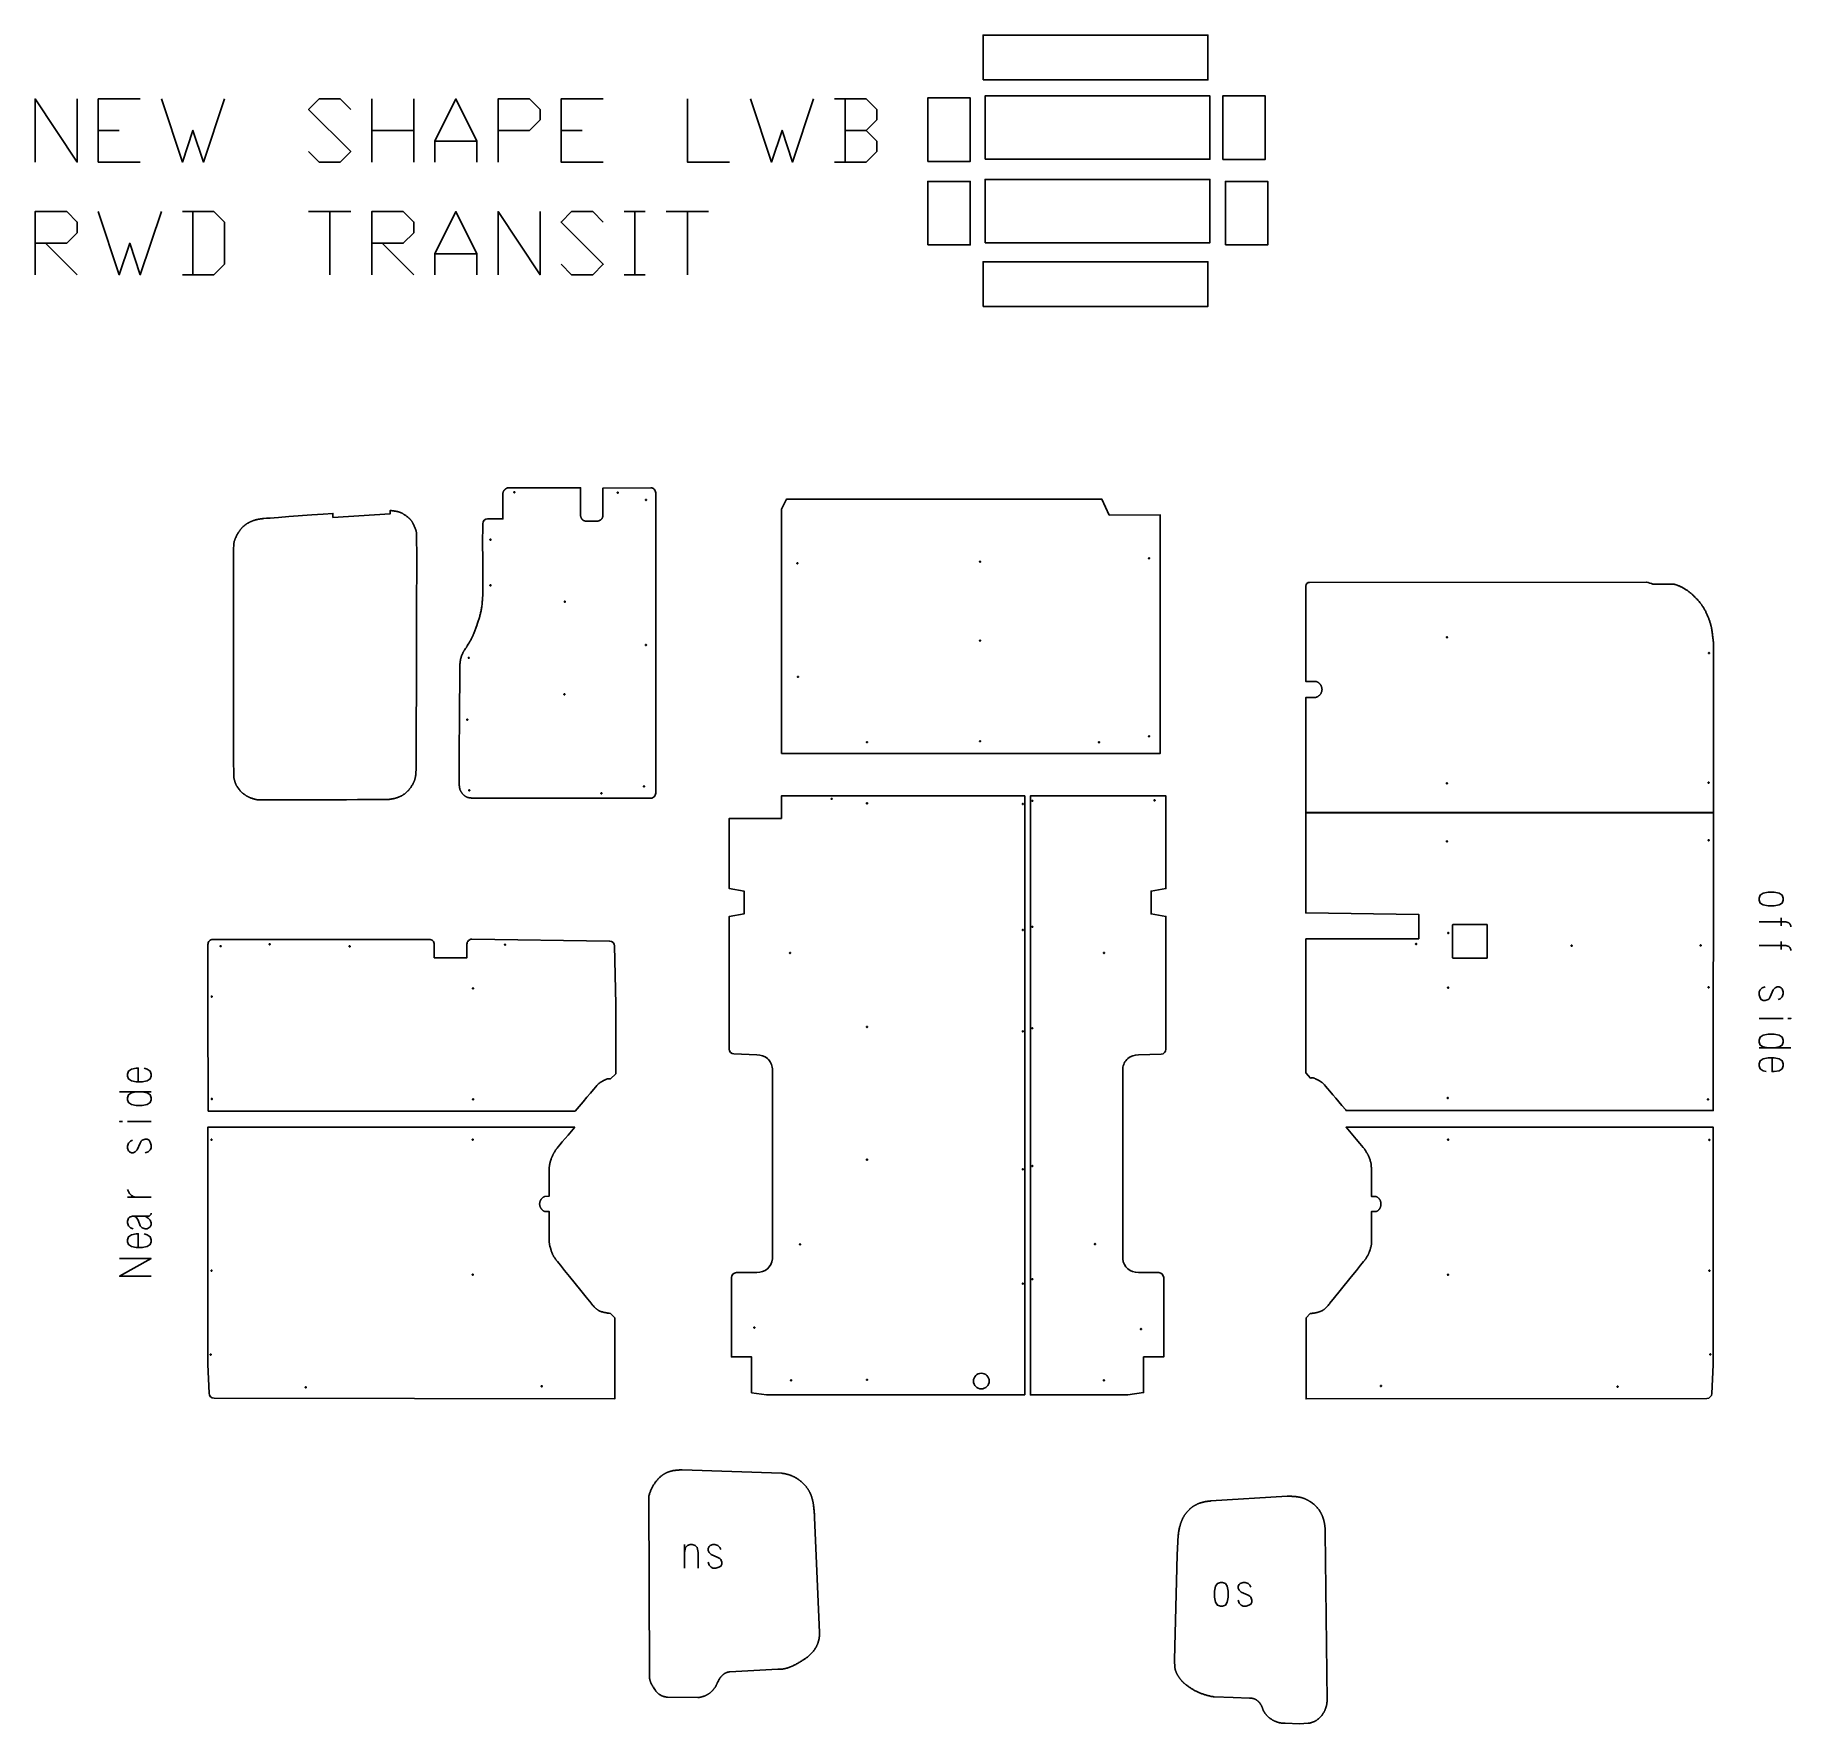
# Model space of a CAD drawing. Extents: x 643 to 7709, y -1308 to 5488.
import ezdxf

# ---------------------------------------------------------------- set-up
doc = ezdxf.new("R2010")
doc.units = 0
doc.layers.add('Default Layer', color=1, linetype='CONTINUOUS')
doc.layers.add('Default_Layer', color=1, linetype='CONTINUOUS')

msp = doc.modelspace()

# ---------------------------------------------------------------- linework, layer by layer
at = {"layer": 'Default Layer'}
for points in [[(3439.6, -1098.2), (3632.5, -1088.5), (3634.5, -1088.5), (3636.5, -1088.5), (3638.4, -1088.5), (3640.3, -1088.4), (3642.3, -1088.3), (3644.2, -1088.1), (3646.1, -1088), (3648, -1087.8), (3649.9, -1087.5), (3651.8, -1087.3), (3653.6, -1087), (3655.5, -1086.7), (3657.3, -1086.4), (3659.2, -1086), (3661, -1085.6), (3662.8, -1085.2), (3664.6, -1084.7), (3666.4, -1084.3), (3668.2, -1083.8), (3670, -1083.2), (3671.8, -1082.7), (3673.6, -1082.1), (3675.3, -1081.6), (3677.1, -1081), (3678.8, -1080.3), (3680.6, -1079.7), (3682.3, -1079), (3684, -1078.3), (3685.7, -1077.6), (3687.5, -1076.9), (3689.2, -1076.2), (3690.9, -1075.4), (3692.5, -1074.6), (3694.2, -1073.8), (3695.9, -1073), (3697.6, -1072.2), (3699.3, -1071.4), (3700.9, -1070.5), (3704.2, -1068.8), (3707.5, -1067), (3710.8, -1065.2), (3714.1, -1063.3), (3717.3, -1061.4), (3720.6, -1059.4), (3723.8, -1057.4), (3727, -1055.4), (3730.2, -1053.4), (3733.4, -1051.3), (3736.6, -1049.3), (3742.9, -1045.1), (3744.6, -1044), (3746.2, -1042.9), (3747.8, -1041.8), (3749.4, -1040.6), (3751, -1039.4), (3752.5, -1038.2), (3754, -1037), (3755.6, -1035.8), (3757.1, -1034.5), (3758.5, -1033.2), (3760, -1031.9), (3761.4, -1030.6), (3762.8, -1029.3), (3764.2, -1027.9), (3765.6, -1026.5), (3767, -1025.1), (3768.3, -1023.7), (3769.6, -1022.3), (3770.9, -1020.8), (3772.1, -1019.3), (3773.4, -1017.9), (3774.6, -1016.3), (3775.8, -1014.8), (3777, -1013.3), (3778.1, -1011.7), (3779.2, -1010.1), (3780.3, -1008.6), (3781.4, -1006.9), (3782.4, -1005.3), (3783.4, -1003.7), (3784.4, -1002), (3785.4, -1000.4), (3786.3, -998.7), (3787.2, -997), (3788.1, -995.3), (3788.9, -993.5), (3789.8, -991.8), (3790.5, -990.1), (3791.3, -988.3), (3792, -986.5), (3792.7, -984.7), (3793.4, -982.9), (3794, -981.1), (3794.7, -979.3), (3795.2, -977.4), (3795.8, -975.6), (3796.3, -973.7), (3796.8, -971.8), (3797.2, -969.9), (3797.6, -968), (3798, -966.1), (3798.3, -964.2), (3798.6, -962.3), (3798.9, -960.4), (3799.2, -958.4), (3799.4, -956.5), (3799.5, -954.5), (3799.7, -952.5), (3799.8, -950.5), (3799.8, -948.6), (3799.8, -946.6), (3799.8, -944.6), (3799.8, -942.5), (3799.7, -940.5), (3800, -940.5), (3779.9, -478.1), (3779.6, -470.6), (3779.4, -466.8), (3779.2, -463), (3779, -459.2), (3778.7, -455.3), (3778.4, -451.4), (3778.1, -447.5), (3777.7, -443.6), (3777.3, -439.7), (3776.9, -435.8), (3776.4, -431.9), (3775.8, -428), (3775.5, -426), (3775.2, -424.1), (3774.9, -422.1), (3774.5, -420.2), (3774.2, -418.2), (3773.8, -416.3), (3773.4, -414.4), (3773, -412.4), (3772.6, -410.5), (3772.1, -408.6), (3771.7, -406.7), (3771.2, -404.8), (3770.7, -402.9), (3770.2, -401), (3769.6, -399.1), (3769, -397.3), (3768.5, -395.4), (3767.9, -393.6), (3767.2, -391.7), (3766.6, -389.9), (3765.9, -388.1), (3765.2, -386.3), (3764.5, -384.5), (3763.7, -382.7), (3763, -380.9), (3762.2, -379.2), (3761.3, -377.4), (3760.5, -375.7), (3759.6, -374), (3758.7, -372.3), (3757.8, -370.6), (3756.8, -368.9), (3755.8, -367.2), (3754.8, -365.6), (3753.8, -364), (3752.7, -362.4), (3751.6, -360.8), (3750.5, -359.2), (3749.3, -357.7), (3748.2, -356.2), (3747, -354.7), (3745.8, -353.2), (3744.6, -351.7), (3743.3, -350.2), (3742, -348.8), (3740.8, -347.4), (3739.5, -345.9), (3738.1, -344.5), (3736.8, -343.1), (3735.5, -341.8), (3734.1, -340.4), (3732.7, -339.1), (3731.3, -337.8), (3729.9, -336.5), (3728.4, -335.2), (3727, -333.9), (3725.5, -332.7), (3724, -331.4), (3722.5, -330.2), (3721, -329), (3719.5, -327.9), (3717.9, -326.7), (3716.4, -325.6), (3714.8, -324.5), (3713.2, -323.4), (3711.6, -322.3), (3710, -321.2), (3708.4, -320.2), (3706.7, -319.2), (3705.1, -318.2), (3703.4, -317.2), (3701.7, -316.3), (3700, -315.4), (3698.3, -314.5), (3696.6, -313.6), (3694.9, -312.8), (3693.2, -311.9), (3691.4, -311.1), (3689.7, -310.3), (3687.9, -309.6), (3686.1, -308.8), (3684.3, -308.1), (3682.5, -307.4), (3680.7, -306.8), (3678.9, -306.2), (3677.1, -305.5), (3675.3, -305), (3673.4, -304.4), (3671.6, -303.9), (3669.7, -303.4), (3667.9, -302.9), (3666, -302.5), (3664.1, -302), (3662.3, -301.6), (3660.4, -301.3), (3658.5, -300.9), (3656.6, -300.6), (3654.7, -300.4), (3652.8, -300.1), (3650.9, -299.9), (3649, -299.7), (3647, -299.5), (3647.1, -299.4), (3247.4, -286.1), (3244.6, -286.1), (3241.8, -286.1), (3239, -286.2), (3236.1, -286.3), (3233.3, -286.4), (3230.5, -286.5), (3227.6, -286.8), (3224.8, -287), (3222, -287.3), (3219.2, -287.7), (3216.4, -288.1), (3213.6, -288.5), (3210.9, -289), (3208.1, -289.6), (3205.4, -290.2), (3204, -290.5), (3202.6, -290.9), (3201.3, -291.2), (3199.9, -291.6), (3198.6, -292), (3197.3, -292.4), (3195.9, -292.8), (3194.6, -293.2), (3193.3, -293.7), (3192, -294.2), (3190.7, -294.6), (3189.4, -295.1), (3188.1, -295.7), (3186.8, -296.2), (3185.5, -296.8), (3184.2, -297.3), (3183, -297.9), (3181.7, -298.5), (3180.4, -299.1), (3179.2, -299.8), (3178, -300.4), (3176.8, -301.1), (3175.5, -301.8), (3174.3, -302.6), (3173.1, -303.3), (3171.9, -304.1), (3170.8, -304.8), (3169.6, -305.6), (3168.4, -306.5), (3167.3, -307.3), (3166.2, -308.2), (3165, -309), (3163.9, -309.9), (3162.8, -310.9), (3160.5, -312.8), (3158.3, -314.9), (3156.1, -316.9), (3154, -319), (3151.9, -321.1), (3149.9, -323.3), (3147.9, -325.5), (3146, -327.7), (3144.1, -330), (3142.3, -332.2), (3140.5, -334.6), (3138.7, -336.9), (3137, -339.3), (3135.4, -341.7), (3133.7, -344.2), (3132.2, -346.6), (3130.7, -349.2), (3129.2, -351.7), (3127.8, -354.3), (3126.4, -356.8), (3125.1, -359.5), (3123.8, -362.1), (3122.6, -364.8), (3121.4, -367.5), (3120.3, -370.2), (3119.2, -372.9), (3118.1, -375.7), (3117.1, -378.5), (3116.2, -381.3), (3115.3, -384.1), (3114.4, -387), (3113.6, -389.9), (3113.6, -389.9), (3115.8, -1111.8), (3115.7, -1112.9), (3115.6, -1113.9), (3115.6, -1115), (3115.6, -1116), (3115.6, -1117.1), (3115.6, -1118.1), (3115.6, -1119.1), (3115.7, -1120.2), (3115.8, -1121.2), (3115.9, -1122.2), (3116, -1123.2), (3116.1, -1124.2), (3116.2, -1125.2), (3116.4, -1126.2), (3116.6, -1127.2), (3116.8, -1128.2), (3117, -1129.1), (3117.2, -1130.1), (3117.5, -1131.1), (3117.7, -1132), (3118.3, -1133.9), (3118.9, -1135.8), (3119.6, -1137.7), (3120.3, -1139.6), (3121, -1141.4), (3121.8, -1143.3), (3122.7, -1145.1), (3123.5, -1146.9), (3124.4, -1148.7), (3125.4, -1150.5), (3126.4, -1152.2), (3127.3, -1154), (3128.4, -1155.7), (3129.4, -1157.5), (3130.4, -1159.2), (3131.5, -1160.9), (3133.7, -1164.4), (3138, -1171.2), (3139, -1172.8), (3140.1, -1174.3), (3141.3, -1175.8), (3142.4, -1177.3), (3143.7, -1178.7), (3144.9, -1180.1), (3146.3, -1181.5), (3147.6, -1182.8), (3149, -1184.1), (3150.4, -1185.4), (3151.9, -1186.6), (3153.4, -1187.8), (3155, -1188.9), (3156.5, -1190), (3158.1, -1191), (3159.8, -1192), (3161.4, -1192.9), (3163.1, -1193.8), (3164.8, -1194.6), (3166.6, -1195.4), (3168.3, -1196.1), (3170.1, -1196.8), (3171.9, -1197.4), (3173.7, -1198), (3174.6, -1198.2), (3175.5, -1198.5), (3176.5, -1198.7), (3177.4, -1198.9), (3178.3, -1199.1), (3179.2, -1199.3), (3180.2, -1199.4), (3181.1, -1199.6), (3182.1, -1199.7), (3183, -1199.9), (3183.9, -1200), (3184.9, -1200), (3185.8, -1200.1), (3186.8, -1200.2), (3187.7, -1200.2), (3188.7, -1200.2), (3188.7, -1200.2), (3310.4, -1201.9), (3312.1, -1201.8), (3313.7, -1201.6), (3315.3, -1201.5), (3316.9, -1201.2), (3318.5, -1201), (3320.1, -1200.7), (3321.6, -1200.4), (3323.2, -1200.1), (3324.7, -1199.8), (3326.3, -1199.4), (3327.8, -1199), (3329.3, -1198.5), (3330.8, -1198.1), (3332.3, -1197.6), (3333.8, -1197.1), (3335.3, -1196.6), (3336.8, -1196), (3338.2, -1195.4), (3339.7, -1194.8), (3341.1, -1194.2), (3342.5, -1193.5), (3343.9, -1192.8), (3345.3, -1192.1), (3346.7, -1191.4), (3348, -1190.6), (3349.4, -1189.8), (3350.7, -1189), (3352, -1188.2), (3353.3, -1187.4), (3354.6, -1186.5), (3355.9, -1185.6), (3357.1, -1184.7), (3358.4, -1183.8), (3359.6, -1182.8), (3360.8, -1181.8), (3362, -1180.8), (3363.2, -1179.8), (3364.3, -1178.8), (3365.5, -1177.7), (3366.6, -1176.7), (3367.7, -1175.6), (3368.8, -1174.4), (3369.9, -1173.3), (3370.9, -1172.2), (3372, -1171), (3373, -1169.8), (3374, -1168.6), (3375, -1167.4), (3375.9, -1166.1), (3376.8, -1164.9), (3377.8, -1163.6), (3378.7, -1162.3), (3379.5, -1161), (3380.4, -1159.7), (3381.2, -1158.3), (3382.1, -1157), (3382.9, -1155.6), (3383.6, -1154.2), (3384.4, -1152.8), (3385.1, -1151.4), (3385.8, -1149.9), (3386.5, -1148.5), (3387.2, -1147), (3387.8, -1145.6), (3388.7, -1143.4), (3389.7, -1141.2), (3390.7, -1139.1), (3391.7, -1137), (3392.8, -1134.9), (3393.9, -1132.8), (3395.1, -1130.8), (3396.2, -1128.8), (3397.5, -1126.8), (3398.7, -1124.8), (3399.4, -1123.9), (3400.1, -1122.9), (3400.7, -1122), (3401.4, -1121.1), (3402.1, -1120.2), (3402.8, -1119.3), (3403.5, -1118.4), (3404.2, -1117.5), (3405, -1116.7), (3405.7, -1115.8), (3406.5, -1115), (3407.3, -1114.2), (3408.1, -1113.4), (3408.9, -1112.6), (3409.7, -1111.8), (3410.5, -1111.1), (3411.4, -1110.4), (3412.2, -1109.6), (3413.1, -1108.9), (3414, -1108.3), (3414.9, -1107.6), (3415.8, -1107), (3416.7, -1106.3), (3417.6, -1105.7), (3418.6, -1105.2), (3419.6, -1104.6), (3420.5, -1104.1), (3421.5, -1103.5), (3422.6, -1103), (3423.6, -1102.6), (3424.6, -1102.1), (3425.7, -1101.7), (3426.8, -1101.3), (3427.9, -1100.9), (3429, -1100.5), (3430.1, -1100.2), (3431.2, -1099.9), (3432.4, -1099.6), (3433.6, -1099.3), (3434.7, -1099.1), (3435.9, -1098.9), (3437.2, -1098.7), (3438.4, -1098.6), (3439.7, -1098.5), (3439.6, -1098.2)], [(5674.3, -1305.7), (5730.9, -1308.1), (5766.9, -1305.5), (5769, -1305.2), (5771, -1304.9), (5773.1, -1304.5), (5775.1, -1304), (5777.1, -1303.5), (5779.1, -1303), (5781, -1302.4), (5782.9, -1301.8), (5784.9, -1301.1), (5786.7, -1300.3), (5788.6, -1299.6), (5790.4, -1298.7), (5792.2, -1297.8), (5794, -1296.9), (5795.8, -1296), (5797.5, -1295), (5799.2, -1293.9), (5800.8, -1292.8), (5802.5, -1291.7), (5804.1, -1290.5), (5805.7, -1289.3), (5807.3, -1288.1), (5808.8, -1286.8), (5810.3, -1285.5), (5811.8, -1284.1), (5813.2, -1282.7), (5814.6, -1281.3), (5816, -1279.9), (5817.4, -1278.4), (5818.7, -1276.9), (5820, -1275.3), (5821.2, -1273.8), (5822.5, -1272.2), (5823.7, -1270.5), (5824.8, -1268.9), (5825.9, -1267.2), (5827, -1265.5), (5828.1, -1263.8), (5829.1, -1262.1), (5830.1, -1260.3), (5831.1, -1258.5), (5832, -1256.7), (5832.9, -1254.9), (5833.7, -1253), (5834.5, -1251.2), (5835.3, -1249.3), (5836, -1247.4), (5836.7, -1245.5), (5837.4, -1243.6), (5838, -1241.7), (5838.6, -1239.7), (5839.1, -1237.8), (5839.6, -1235.8), (5840.1, -1233.9), (5840.5, -1231.9), (5840.9, -1229.9), (5841.3, -1227.9), (5841.6, -1225.9), (5841.8, -1223.9), (5842.1, -1221.9), (5842.2, -1219.9), (5842.4, -1217.9), (5842.5, -1215.9), (5842.5, -1213.9), (5842.6, -1213.9), (5835, -538.2), (5835, -536.1), (5835, -534.1), (5835, -532.1), (5834.9, -530), (5834.9, -528), (5834.8, -526), (5834.7, -523.9), (5834.5, -521.9), (5834.4, -519.9), (5834.2, -517.8), (5834, -515.8), (5833.8, -513.7), (5833.5, -511.7), (5833.3, -509.7), (5833, -507.6), (5832.7, -505.6), (5832.3, -503.6), (5832, -501.6), (5831.6, -499.6), (5831.2, -497.6), (5830.7, -495.6), (5830.3, -493.6), (5829.8, -491.6), (5829.3, -489.6), (5828.8, -487.6), (5828.2, -485.7), (5827.6, -483.7), (5827, -481.8), (5826.4, -479.8), (5825.7, -477.9), (5825, -476), (5824.3, -474.1), (5823.6, -472.2), (5822.8, -470.3), (5822, -468.5), (5821.2, -466.6), (5820.4, -464.8), (5819.5, -462.9), (5818.6, -461.1), (5817.7, -459.4), (5816.7, -457.6), (5815.8, -455.8), (5814.8, -454.1), (5813.7, -452.4), (5812.7, -450.7), (5811.6, -449), (5810.5, -447.3), (5809.3, -445.7), (5808.1, -444), (5806.9, -442.4), (5805.7, -440.8), (5804.4, -439.3), (5803.1, -437.8), (5801.8, -436.2), (5800.5, -434.7), (5799.1, -433.3), (5797.7, -431.8), (5796.2, -430.4), (5794.8, -429), (5793.2, -427.7), (5791.7, -426.3), (5790.1, -425), (5788.5, -423.7), (5786.9, -422.5), (5784.1, -420.4), (5781.3, -418.3), (5778.5, -416.4), (5775.8, -414.5), (5774.4, -413.7), (5773.1, -412.8), (5771.7, -411.9), (5770.3, -411.1), (5769, -410.3), (5767.6, -409.5), (5766.3, -408.7), (5764.9, -407.9), (5763.5, -407.2), (5762.2, -406.5), (5760.8, -405.8), (5759.4, -405.1), (5758, -404.4), (5756.6, -403.8), (5755.2, -403.2), (5753.8, -402.6), (5752.4, -402), (5751, -401.4), (5749.5, -400.8), (5748.1, -400.3), (5746.6, -399.8), (5745.1, -399.3), (5743.6, -398.8), (5742.1, -398.4), (5740.6, -397.9), (5739.1, -397.5), (5737.5, -397.1), (5736, -396.7), (5734.4, -396.3), (5732.8, -396), (5731.1, -395.6), (5729.5, -395.3), (5727.8, -395), (5726.1, -394.7), (5724.4, -394.4), (5722.7, -394.2), (5720.9, -393.9), (5719.2, -393.7), (5717.3, -393.5), (5715.5, -393.3), (5713.6, -393.1), (5711.7, -393), (5709.8, -392.8), (5707.9, -392.7), (5705.9, -392.6), (5703.9, -392.5), (5701.8, -392.4), (5699.7, -392.3), (5697.6, -392.3), (5695.5, -392.2), (5693.3, -392.2), (5691.1, -392.2), (5686.5, -392.2), (5681.8, -392.3), (5681.8, -392.1), (5374.4, -410.9), (5371.3, -411.1), (5368.3, -411.4), (5365.3, -411.7), (5362.4, -412.1), (5359.4, -412.5), (5356.5, -413), (5353.5, -413.5), (5350.6, -414), (5347.8, -414.6), (5344.9, -415.3), (5342.1, -416), (5339.3, -416.7), (5336.5, -417.5), (5335.1, -418), (5333.7, -418.4), (5332.4, -418.9), (5331, -419.3), (5329.6, -419.8), (5328.3, -420.3), (5326.9, -420.8), (5325.6, -421.3), (5324.2, -421.9), (5322.9, -422.4), (5321.6, -423), (5320.3, -423.6), (5319, -424.2), (5317.7, -424.8), (5316.4, -425.4), (5315.1, -426.1), (5313.8, -426.8), (5312.5, -427.4), (5311.2, -428.1), (5310, -428.9), (5308.7, -429.6), (5307.5, -430.3), (5306.2, -431.1), (5305, -431.9), (5303.8, -432.7), (5302.6, -433.5), (5301.3, -434.4), (5300.1, -435.2), (5298.9, -436.1), (5297.7, -437), (5296.6, -437.9), (5295.4, -438.8), (5294.2, -439.8), (5293.1, -440.7), (5291.9, -441.7), (5290.8, -442.7), (5289.6, -443.7), (5288.5, -444.8), (5287.1, -446.1), (5285.8, -447.4), (5284.5, -448.7), (5283.2, -450), (5282, -451.4), (5280.7, -452.7), (5279.5, -454.1), (5278.4, -455.5), (5277.2, -456.9), (5276.1, -458.3), (5275, -459.7), (5273.9, -461.1), (5272.8, -462.6), (5271.8, -464), (5270.8, -465.5), (5269.8, -467), (5268.8, -468.5), (5267.9, -470), (5267, -471.5), (5266.1, -473), (5265.2, -474.6), (5264.3, -476.1), (5263.5, -477.6), (5262.6, -479.2), (5261.8, -480.8), (5261.1, -482.4), (5260.3, -484), (5259.6, -485.6), (5258.8, -487.2), (5258.1, -488.8), (5257.5, -490.4), (5256.8, -492.1), (5256.1, -493.7), (5255.5, -495.4), (5254.9, -497), (5254.3, -498.7), (5253.7, -500.4), (5253.2, -502.1), (5252.6, -503.8), (5252.1, -505.5), (5251.6, -507.2), (5251.1, -508.9), (5250.6, -510.6), (5250.1, -512.3), (5249.7, -514.1), (5249.2, -515.8), (5248.4, -519.3), (5247.6, -522.8), (5246.9, -526.4), (5246.2, -529.9), (5245.6, -533.5), (5245, -537.1), (5244.4, -540.7), (5243.9, -544.3), (5243.5, -548), (5243.3, -548), (5239.7, -627.5), (5228.1, -1050.2), (5230.1, -1083.3), (5230.5, -1084.9), (5230.8, -1086.5), (5231.2, -1088.2), (5231.7, -1089.8), (5232.1, -1091.4), (5232.6, -1093), (5233.1, -1094.5), (5233.7, -1096.1), (5234.2, -1097.6), (5234.8, -1099.2), (5235.4, -1100.7), (5236, -1102.2), (5236.7, -1103.7), (5237.4, -1105.2), (5238.1, -1106.6), (5238.8, -1108.1), (5239.5, -1109.5), (5240.3, -1111), (5241.1, -1112.4), (5241.9, -1113.8), (5242.7, -1115.2), (5243.5, -1116.6), (5244.4, -1117.9), (5245.3, -1119.3), (5246.2, -1120.6), (5247.1, -1121.9), (5248.1, -1123.3), (5249, -1124.6), (5250, -1125.9), (5251, -1127.1), (5252, -1128.4), (5253, -1129.6), (5254.1, -1130.9), (5255.1, -1132.1), (5256.2, -1133.3), (5257.3, -1134.5), (5258.4, -1135.7), (5259.5, -1136.9), (5260.6, -1138.1), (5261.8, -1139.2), (5263, -1140.4), (5264.1, -1141.5), (5265.3, -1142.6), (5266.5, -1143.7), (5267.7, -1144.8), (5268.9, -1145.9), (5270.2, -1147), (5271.4, -1148.1), (5272.7, -1149.1), (5273.9, -1150.2), (5275.2, -1151.2), (5276.5, -1152.2), (5279.1, -1154.2), (5281.7, -1156.2), (5284.4, -1158.1), (5287.1, -1159.9), (5289.8, -1161.8), (5292.6, -1163.5), (5295.3, -1165.3), (5298, -1166.9), (5300.8, -1168.6), (5303.6, -1170.2), (5306.4, -1171.8), (5309.3, -1173.3), (5312.1, -1174.8), (5315, -1176.3), (5317.9, -1177.7), (5320.8, -1179.1), (5323.7, -1180.4), (5326.7, -1181.7), (5329.6, -1183), (5332.6, -1184.2), (5335.6, -1185.4), (5338.6, -1186.6), (5341.6, -1187.7), (5344.6, -1188.7), (5347.7, -1189.8), (5350.8, -1190.7), (5353.8, -1191.7), (5356.9, -1192.6), (5360, -1193.5), (5363.2, -1194.3), (5366.3, -1195.1), (5369.4, -1195.8), (5372.6, -1196.5), (5375.7, -1197.2), (5378.9, -1197.8), (5382.1, -1198.4), (5385.3, -1198.9), (5388.5, -1199.4), (5464.4, -1202.4), (5530.2, -1205), (5531.4, -1204.9), (5532.6, -1204.8), (5533.8, -1204.7), (5535, -1204.7), (5536.1, -1204.8), (5537.3, -1204.8), (5538.4, -1204.9), (5539.6, -1205), (5540.7, -1205.1), (5541.8, -1205.3), (5542.9, -1205.5), (5544, -1205.7), (5545.1, -1206), (5546.1, -1206.3), (5547.2, -1206.6), (5548.2, -1206.9), (5549.2, -1207.3), (5550.3, -1207.6), (5551.3, -1208), (5552.2, -1208.5), (5553.2, -1208.9), (5554.2, -1209.4), (5555.1, -1209.9), (5556.1, -1210.4), (5557, -1211), (5557.9, -1211.5), (5558.8, -1212.1), (5559.7, -1212.7), (5560.5, -1213.3), (5561.4, -1214), (5562.2, -1214.7), (5563.1, -1215.3), (5563.9, -1216), (5564.7, -1216.8), (5565.5, -1217.5), (5566.3, -1218.3), (5567, -1219), (5567.8, -1219.8), (5568.5, -1220.6), (5569.2, -1221.4), (5569.9, -1222.3), (5570.6, -1223.1), (5571.3, -1224), (5572, -1224.9), (5572.6, -1225.8), (5573.3, -1226.7), (5573.9, -1227.6), (5574.5, -1228.5), (5575.1, -1229.4), (5575.7, -1230.4), (5576.3, -1231.4), (5576.8, -1232.3), (5577.3, -1233.3), (5577.9, -1234.3), (5578.4, -1235.3), (5578.9, -1236.3), (5579.4, -1237.3), (5579.8, -1238.4), (5580.3, -1239.4), (5580.7, -1240.4), (5581.1, -1241.5), (5581.5, -1242.5), (5581.9, -1243.6), (5582.3, -1244.7), (5582.9, -1246.4), (5583.6, -1248.1), (5584.3, -1249.9), (5585, -1251.6), (5585.8, -1253.2), (5586.6, -1254.9), (5587.5, -1256.5), (5588.4, -1258.1), (5589.3, -1259.7), (5590.3, -1261.3), (5591.2, -1262.8), (5592.3, -1264.4), (5593.3, -1265.9), (5594.4, -1267.3), (5595.5, -1268.8), (5596.7, -1270.2), (5597.8, -1271.6), (5599, -1273), (5600.3, -1274.4), (5601.5, -1275.7), (5602.8, -1277), (5604.1, -1278.3), (5605.5, -1279.5), (5606.8, -1280.8), (5608.2, -1282), (5609.6, -1283.2), (5611.1, -1284.3), (5612.5, -1285.4), (5614, -1286.5), (5615.5, -1287.6), (5617, -1288.7), (5618.6, -1289.7), (5620.1, -1290.7), (5621.7, -1291.6), (5623.3, -1292.5), (5624.9, -1293.4), (5626.5, -1294.3), (5628.2, -1295.2), (5629.8, -1296), (5631.5, -1296.8), (5633.2, -1297.5), (5634.9, -1298.2), (5636.6, -1298.9), (5638.3, -1299.6), (5640.1, -1300.2), (5641.8, -1300.8), (5643.6, -1301.4), (5645.3, -1301.9), (5647.1, -1302.4), (5648.9, -1302.8), (5650.7, -1303.3), (5652.5, -1303.7), (5654.3, -1304), (5656.1, -1304.4), (5657.9, -1304.7), (5659.7, -1304.9), (5661.5, -1305.1), (5663.4, -1305.3), (5665.2, -1305.5), (5667, -1305.6), (5668.8, -1305.7), (5670.7, -1305.7), (5672.5, -1305.7), (5674.3, -1305.7), (5674.3, -1305.7)], [(5389.3, -798), (5389.3, -774.2), (5393.3, -754.4), (5401.2, -742.5), (5413.1, -738.5), (5421.1, -738.5), (5433, -742.5), (5440.9, -754.4), (5444.9, -774.2), (5444.9, -798), (5440.9, -817.9), (5433, -829.8), (5421.1, -833.8), (5413.1, -833.8), (5401.2, -829.8), (5393.3, -817.9), (5389.3, -798)]]:
    msp.add_lwpolyline(points, close=True, dxfattribs=at)
for points in [[(3256.2, -586.3), (3256.2, -681.6)], [(3256.2, -618.1), (3260.1, -598.2), (3268.1, -590.3), (3280, -586.3), (3287.9, -586.3), (3299.8, -590.3), (3307.8, -598.2), (3311.7, -618.1), (3311.7, -681.6)], [(3403, -606.2), (3399, -598.2), (3391.1, -590.3), (3379.2, -586.3), (3371.3, -586.3), (3359.3, -590.3), (3355.4, -594.3), (3351.4, -602.2), (3351.4, -610.1), (3355.4, -618.1), (3363.3, -626), (3391.1, -637.9), (3399, -641.9), (3403, -645.9), (3407, -657.8), (3407, -665.7), (3403, -673.6), (3395.1, -677.6), (3383.2, -681.6), (3371.3, -681.6), (3363.3, -677.6), (3355.4, -669.7), (3351.4, -657.8)], [(5536.2, -758.4), (5532.2, -750.4), (5524.3, -742.5), (5512.4, -738.5), (5504.4, -738.5), (5492.5, -742.5), (5488.6, -746.5), (5484.6, -754.4), (5484.6, -762.3), (5488.6, -770.3), (5496.5, -778.2), (5524.3, -790.1), (5532.2, -794.1), (5536.2, -798), (5540.1, -810), (5540.1, -817.9), (5536.2, -825.8), (5528.2, -829.8), (5516.3, -833.8), (5504.4, -833.8), (5496.5, -829.8), (5488.6, -821.9), (5484.6, -810)]]:
    msp.add_lwpolyline(points, dxfattribs=at)
at = {"layer": 'Default_Layer'}
for points in [[(4458, 5308.1), (5363, 5308.1), (5363, 5488.1), (4458, 5488.1), (4458, 5308.1)], [(4235.5, 4980.1), (4406.5, 4980.1), (4406.5, 5235.1), (4235.5, 5235.1), (4235.5, 4980.1)], [(4466, 4988.6), (5371, 4988.6), (5371, 5243.6), (4466, 5243.6), (4466, 4988.6)], [(5422.5, 4988.1), (5593.5, 4988.1), (5593.5, 5243.1), (5422.5, 5243.1), (5422.5, 4988.1)], [(4235.5, 4644.1), (4406.5, 4644.1), (4406.5, 4899.1), (4235.5, 4899.1), (4235.5, 4644.1)], [(4466, 4652.6), (5371, 4652.6), (5371, 4907.6), (4466, 4907.6), (4466, 4652.6)], [(5433, 4644.1), (5604, 4644.1), (5604, 4899.1), (5433, 4899.1), (5433, 4644.1)], [(4458, 4396.1), (5363, 4396.1), (5363, 4576.1), (4458, 4576.1), (4458, 4396.1)], [(2571.6, 3646.5), (2571.4, 3646.5), (2571.2, 3646.6), (2571, 3646.6), (2570.8, 3646.7), (2570.6, 3646.8), (2570.4, 3646.9), (2570.3, 3647), (2570.1, 3647.1), (2570, 3647.2), (2569.9, 3647.4), (2569.8, 3647.6), (2569.7, 3647.7), (2569.7, 3647.9), (2569.6, 3648.1), (2569.6, 3648.3), (2569.6, 3648.5), (2569.6, 3648.7), (2569.6, 3648.9), (2569.7, 3649.1), (2569.7, 3649.3), (2569.8, 3649.5), (2569.9, 3649.6), (2570, 3649.8), (2570.1, 3649.9), (2570.3, 3650.1), (2570.4, 3650.2), (2570.6, 3650.3), (2570.8, 3650.4), (2571, 3650.4), (2571.2, 3650.5), (2571.4, 3650.5), (2571.6, 3650.5), (2571.8, 3650.5), (2572, 3650.5), (2572.2, 3650.4), (2572.3, 3650.4), (2572.5, 3650.3), (2572.7, 3650.2), (2572.8, 3650.1), (2573, 3649.9), (2573.1, 3649.8), (2573.2, 3649.6), (2573.3, 3649.5), (2573.4, 3649.3), (2573.5, 3649.1), (2573.5, 3648.9), (2573.6, 3648.7), (2573.6, 3648.5), (2573.6, 3648.3), (2573.5, 3648.1), (2573.5, 3647.9), (2573.4, 3647.7), (2573.3, 3647.6), (2573.2, 3647.4), (2573.1, 3647.2), (2573, 3647.1), (2572.8, 3647), (2572.7, 3646.9), (2572.5, 3646.8), (2572.3, 3646.7), (2572.2, 3646.6), (2572, 3646.6), (2571.8, 3646.5), (2571.6, 3646.5)], [(2987.8, 3644.8), (2987.6, 3644.8), (2987.4, 3644.9), (2987.2, 3644.9), (2987, 3645), (2986.9, 3645.1), (2986.7, 3645.2), (2986.5, 3645.3), (2986.4, 3645.4), (2986.3, 3645.5), (2986.1, 3645.7), (2986, 3645.9), (2986, 3646), (2985.9, 3646.2), (2985.8, 3646.4), (2985.8, 3646.6), (2985.8, 3646.8), (2985.8, 3647), (2985.8, 3647.2), (2985.9, 3647.4), (2986, 3647.6), (2986, 3647.8), (2986.1, 3647.9), (2986.3, 3648.1), (2986.4, 3648.2), (2986.5, 3648.4), (2986.7, 3648.5), (2986.9, 3648.6), (2987, 3648.7), (2987.2, 3648.7), (2987.4, 3648.8), (2987.6, 3648.8), (2987.8, 3648.8), (2988, 3648.8), (2988.2, 3648.8), (2988.4, 3648.7), (2988.6, 3648.7), (2988.8, 3648.6), (2988.9, 3648.5), (2989.1, 3648.4), (2989.2, 3648.2), (2989.3, 3648.1), (2989.5, 3647.9), (2989.6, 3647.8), (2989.6, 3647.6), (2989.7, 3647.4), (2989.8, 3647.2), (2989.8, 3647), (2989.8, 3646.8), (2989.8, 3646.6), (2989.8, 3646.4), (2989.7, 3646.2), (2989.6, 3646), (2989.6, 3645.9), (2989.5, 3645.7), (2989.3, 3645.5), (2989.2, 3645.4), (2989.1, 3645.3), (2988.9, 3645.2), (2988.8, 3645.1), (2988.6, 3645), (2988.4, 3644.9), (2988.2, 3644.9), (2988, 3644.8), (2987.8, 3644.8)], [(3101.6, 3615.5), (3101.4, 3615.5), (3101.2, 3615.6), (3101, 3615.6), (3100.8, 3615.7), (3100.6, 3615.8), (3100.5, 3615.9), (3100.3, 3616), (3100.2, 3616.1), (3100.1, 3616.2), (3099.9, 3616.4), (3099.8, 3616.6), (3099.8, 3616.7), (3099.7, 3616.9), (3099.6, 3617.1), (3099.6, 3617.3), (3099.6, 3617.5), (3099.6, 3617.7), (3099.6, 3617.9), (3099.7, 3618.1), (3099.8, 3618.3), (3099.8, 3618.5), (3099.9, 3618.6), (3100.1, 3618.8), (3100.2, 3618.9), (3100.3, 3619.1), (3100.5, 3619.2), (3100.6, 3619.3), (3100.8, 3619.4), (3101, 3619.4), (3101.2, 3619.5), (3101.4, 3619.5), (3101.6, 3619.5), (3101.8, 3619.5), (3102, 3619.5), (3102.2, 3619.4), (3102.4, 3619.4), (3102.5, 3619.3), (3102.7, 3619.2), (3102.9, 3619.1), (3103, 3618.9), (3103.1, 3618.8), (3103.3, 3618.6), (3103.4, 3618.5), (3103.4, 3618.3), (3103.5, 3618.1), (3103.6, 3617.9), (3103.6, 3617.7), (3103.6, 3617.5), (3103.6, 3617.3), (3103.6, 3617.1), (3103.5, 3616.9), (3103.4, 3616.7), (3103.4, 3616.6), (3103.3, 3616.4), (3103.1, 3616.2), (3103, 3616.1), (3102.9, 3616), (3102.7, 3615.9), (3102.5, 3615.8), (3102.4, 3615.7), (3102.2, 3615.6), (3102, 3615.6), (3101.8, 3615.5), (3101.6, 3615.5)], [(3646.6, 2596.6), (5170.1, 2596.6), (5170.1, 3557.6), (4966.1, 3556.6), (4936.1, 3620.6), (3667.1, 3620.6), (3646.6, 3580.6), (3646.6, 2596.6)], [(2178.4, 3485.3), (2178.2, 3486.3), (2178, 3487.3), (2177.7, 3488.4), (2177.5, 3489.4), (2177.2, 3490.5), (2176.9, 3491.5), (2176.3, 3493.6), (2175.7, 3495.8), (2175, 3497.9), (2174.2, 3500), (2173.4, 3502), (2172.6, 3504.1), (2171.8, 3506.1), (2171, 3508), (2170.2, 3509.8), (2169.4, 3511.6), (2168.7, 3513.3), (2167.3, 3516.3), (2165.9, 3519.1), (2165.2, 3520.5), (2164.5, 3522), (2163.7, 3523.4), (2163, 3524.8), (2162.2, 3526.2), (2161.4, 3527.6), (2160.6, 3528.9), (2159.8, 3530.3), (2158.9, 3531.6), (2158.1, 3532.9), (2157.2, 3534.1), (2156.3, 3535.3), (2155.5, 3536.5), (2154.6, 3537.6), (2153.6, 3538.7), (2152.7, 3539.7), (2151.7, 3540.8), (2150.7, 3541.8), (2149.7, 3542.7), (2148.6, 3543.7), (2147.5, 3544.6), (2146.5, 3545.6), (2145.4, 3546.5), (2144.2, 3547.4), (2142, 3549.1), (2139.7, 3550.9), (2137.5, 3552.6), (2135.1, 3554.3), (2132.7, 3556.1), (2130.2, 3557.8), (2128.9, 3558.7), (2127.7, 3559.5), (2126.4, 3560.4), (2125.1, 3561.2), (2123.9, 3561.9), (2122.7, 3562.7), (2121.4, 3563.4), (2120.3, 3564), (2119.1, 3564.6), (2118, 3565.2), (2116.8, 3565.7), (2115.7, 3566.2), (2114.6, 3566.7), (2113.4, 3567.1), (2112.2, 3567.6), (2111.1, 3568), (2109.9, 3568.4), (2108.7, 3568.7), (2107.5, 3569.1), (2106.4, 3569.4), (2104, 3570.1), (2101.6, 3570.7), (2099.2, 3571.3), (2097.9, 3571.6), (2096.5, 3571.8), (2095.1, 3572.1), (2093.6, 3572.4), (2090.3, 3572.8), (2086.9, 3573.3), (2079.8, 3574.2), (2076.2, 3574.7), (2072.9, 3575.2), (2072.9, 3562), (1841.7, 3547.1), (1841.7, 3563.2), (1802, 3560.3), (1757.4, 3557), (1665.1, 3550.3), (1623.5, 3547.2), (1605.1, 3545.8), (1588.9, 3544.6), (1575.2, 3543.5), (1564.4, 3542.7), (1560.2, 3542.3), (1556.9, 3542), (1554.5, 3541.8), (1553.1, 3541.6), (1551.1, 3541.3), (1549.2, 3541), (1547.2, 3540.6), (1545.3, 3540.3), (1543.3, 3539.9), (1541.3, 3539.5), (1539.4, 3539.1), (1537.4, 3538.7), (1535.5, 3538.3), (1533.6, 3537.8), (1531.7, 3537.3), (1529.9, 3536.8), (1528.1, 3536.4), (1526.4, 3535.8), (1524.7, 3535.3), (1523.1, 3534.8), (1521.5, 3534.3), (1519.9, 3533.7), (1518.3, 3533.1), (1516.7, 3532.5), (1515.2, 3531.9), (1513.6, 3531.3), (1512.1, 3530.6), (1510.5, 3529.9), (1509, 3529.2), (1507.5, 3528.5), (1506, 3527.8), (1504.5, 3527), (1503, 3526.2), (1501.5, 3525.4), (1500.1, 3524.6), (1498.7, 3523.7), (1497.2, 3522.8), (1495.7, 3521.8), (1494.1, 3520.7), (1492.5, 3519.5), (1490.9, 3518.4), (1489.3, 3517.1), (1487.6, 3515.8), (1486, 3514.5), (1484.4, 3513.2), (1482.8, 3511.9), (1481.3, 3510.5), (1479.8, 3509.2), (1478.4, 3507.9), (1477, 3506.6), (1475.7, 3505.3), (1474.6, 3504.1), (1473.4, 3502.9), (1472.3, 3501.6), (1471.3, 3500.4), (1470.2, 3499.1), (1469.2, 3497.8), (1468.2, 3496.5), (1467.2, 3495.1), (1466.3, 3493.8), (1465.3, 3492.4), (1464.4, 3491), (1463.5, 3489.7), (1462.6, 3488.3), (1461.7, 3486.8), (1460.9, 3485.4), (1459.2, 3482.6), (1458.3, 3481.1), (1457.4, 3479.5), (1456.5, 3477.9), (1455.6, 3476.1), (1454.7, 3474.3), (1453.8, 3472.5), (1452.9, 3470.7), (1452, 3468.8), (1451.1, 3467), (1450.3, 3465.2), (1449.5, 3463.4), (1448.8, 3461.8), (1448.1, 3460.1), (1447.5, 3458.6), (1447, 3457.3), (1446.6, 3456), (1446.2, 3454.8), (1445.8, 3453.6), (1445.5, 3452.4), (1445.1, 3451.2), (1444.8, 3450), (1444.5, 3448.8), (1444.3, 3447.5), (1444, 3446.3), (1443.8, 3445.1), (1443.6, 3443.8), (1443.4, 3442.6), (1443.2, 3441.4), (1442.8, 3438.9), (1442.6, 3436.4), (1442.5, 3435.4), (1442.5, 3433.2), (1442.4, 3425), (1442.4, 3412.2), (1442.3, 3395.1), (1442.3, 3349.4), (1442.2, 3290.4), (1442.2, 3220.8), (1442.2, 3143.3), (1442.2, 2975.1), (1442.3, 2807), (1442.3, 2660), (1442.4, 2601), (1442.4, 2555.3), (1442.5, 2525.5), (1442.5, 2517.4), (1442.6, 2514.2), (1442.8, 2509.5), (1442.9, 2507.2), (1443, 2504.8), (1443.2, 2502.5), (1443.3, 2501.4), (1443.5, 2500.2), (1443.6, 2499), (1443.8, 2497.9), (1444, 2496.7), (1444.3, 2495.6), (1444.5, 2494.4), (1444.8, 2493), (1445.2, 2491.6), (1445.6, 2490), (1446, 2488.4), (1446.5, 2486.7), (1447.1, 2484.9), (1447.6, 2483.1), (1448.2, 2481.2), (1448.9, 2479.4), (1449.5, 2477.5), (1450.2, 2475.7), (1451, 2473.9), (1451.7, 2472.2), (1452.5, 2470.5), (1452.9, 2469.7), (1453.4, 2468.9), (1453.8, 2468.1), (1454.2, 2467.3), (1455.3, 2465.6), (1456.4, 2463.9), (1457.6, 2462.1), (1458.8, 2460.2), (1460.2, 2458.3), (1461.6, 2456.5), (1463, 2454.6), (1464.5, 2452.7), (1465.9, 2450.9), (1467.4, 2449.2), (1468.9, 2447.5), (1470.3, 2445.8), (1471.7, 2444.3), (1473.1, 2442.9), (1474.4, 2441.6), (1475.6, 2440.4), (1477, 2439.1), (1478.4, 2437.9), (1479.8, 2436.8), (1481.2, 2435.6), (1482.7, 2434.4), (1484.2, 2433.3), (1485.7, 2432.2), (1487.2, 2431.2), (1488.6, 2430.1), (1490.1, 2429.2), (1491.6, 2428.2), (1493, 2427.3), (1494.4, 2426.5), (1495.7, 2425.6), (1497.1, 2424.9), (1498.3, 2424.2), (1499.7, 2423.5), (1501, 2422.8), (1502.4, 2422.2), (1503.7, 2421.5), (1505.1, 2420.9), (1506.5, 2420.3), (1507.9, 2419.7), (1509.3, 2419.2), (1510.7, 2418.6), (1513.4, 2417.6), (1516.1, 2416.7), (1518.8, 2415.8), (1521.3, 2415), (1523.9, 2414.1), (1526.5, 2413.4), (1527.8, 2413), (1529.1, 2412.7), (1530.4, 2412.3), (1531.7, 2412), (1533, 2411.7), (1534.3, 2411.5), (1535.7, 2411.2), (1537, 2411), (1538.3, 2410.8), (1539.7, 2410.6), (1540.4, 2410.6), (1541.8, 2410.5), (1546.6, 2410.5), (1554.1, 2410.4), (1563.9, 2410.4), (1590, 2410.3), (1623.4, 2410.3), (1662.8, 2410.4), (1706.6, 2410.5), (1753.3, 2410.6), (1801.6, 2410.7), (1849.9, 2410.9), (1896.8, 2411.1), (1940.8, 2411.3), (1980.5, 2411.5), (2014.3, 2411.7), (2028.6, 2411.8), (2040.8, 2411.9), (2050.9, 2412), (2058.7, 2412.1), (2063.8, 2412.2), (2065.4, 2412.2), (2066.3, 2412.3), (2068.3, 2412.5), (2070.3, 2412.8), (2072.4, 2413), (2074.5, 2413.3), (2076.6, 2413.7), (2078.7, 2414), (2080.7, 2414.4), (2082.8, 2414.8), (2084.8, 2415.2), (2086.9, 2415.7), (2088.8, 2416.1), (2090.8, 2416.6), (2092.7, 2417.1), (2094.5, 2417.6), (2096.3, 2418.1), (2098, 2418.6), (2099.6, 2419.1), (2101.3, 2419.7), (2102.9, 2420.2), (2104.6, 2420.8), (2106.2, 2421.4), (2107.8, 2422.1), (2109.5, 2422.7), (2111.1, 2423.4), (2112.7, 2424.1), (2114.3, 2424.8), (2115.8, 2425.6), (2117.4, 2426.4), (2118.9, 2427.2), (2120.5, 2428), (2122, 2428.9), (2123.5, 2429.8), (2124.9, 2430.7), (2126.4, 2431.8), (2128, 2432.8), (2129.5, 2434), (2131, 2435.1), (2132.5, 2436.3), (2134, 2437.5), (2135.4, 2438.8), (2136.9, 2440), (2138.3, 2441.3), (2139.6, 2442.6), (2141, 2443.8), (2142.2, 2445.1), (2143.4, 2446.3), (2144.6, 2447.4), (2145.7, 2448.6), (2146.7, 2449.7), (2147.7, 2450.9), (2148.7, 2452.1), (2149.6, 2453.3), (2150.6, 2454.5), (2151.5, 2455.7), (2152.4, 2457), (2153.3, 2458.2), (2154.2, 2459.5), (2155.1, 2460.8), (2156.7, 2463.3), (2158.4, 2465.9), (2160, 2468.5), (2161.5, 2471.1), (2163, 2473.7), (2164.5, 2476.3), (2165.2, 2477.6), (2166, 2479), (2166.6, 2480.3), (2167.3, 2481.7), (2168, 2483), (2168.6, 2484.4), (2169.2, 2485.8), (2169.7, 2487.2), (2170.3, 2488.6), (2170.8, 2490), (2171.2, 2491.5), (2171.7, 2493), (2172.1, 2494.6), (2172.5, 2496.3), (2172.9, 2498.1), (2173.3, 2499.9), (2173.7, 2501.8), (2174, 2503.6), (2174.3, 2505.5), (2174.7, 2507.5), (2174.9, 2509.4), (2175.2, 2511.3), (2175.4, 2513.3), (2175.7, 2515.2), (2175.9, 2517), (2176.1, 2518.9), (2176.1, 2520), (2176.1, 2522.5), (2176.2, 2531.2), (2176.4, 2544.8), (2176.5, 2562.8), (2176.8, 2610.8), (2177.1, 2672.5), (2177.4, 2745.2), (2177.7, 2826.1), (2178, 2912.5), (2178.2, 3001.7), (2178.5, 3090.9), (2178.7, 3177.3), (2178.8, 3258.3), (2178.9, 3295.9), (2178.9, 3331.1), (2178.9, 3363.6), (2178.9, 3392.9), (2178.9, 3418.9), (2178.8, 3441.1), (2178.7, 3459.1), (2178.7, 3466.5), (2178.6, 3472.8), (2178.6, 3477.8), (2178.5, 3481.6), (2178.4, 3484.1), (2178.4, 3484.9), (2178.4, 3485.3)], [(2475.8, 3455.6), (2475.6, 3455.6), (2475.4, 3455.7), (2475.2, 3455.7), (2475, 3455.8), (2474.9, 3455.9), (2474.7, 3456), (2474.5, 3456.1), (2474.4, 3456.2), (2474.3, 3456.3), (2474.2, 3456.5), (2474.1, 3456.7), (2474, 3456.8), (2473.9, 3457), (2473.9, 3457.2), (2473.8, 3457.4), (2473.8, 3457.6), (2473.8, 3457.8), (2473.9, 3458), (2473.9, 3458.2), (2474, 3458.4), (2474.1, 3458.6), (2474.2, 3458.7), (2474.3, 3458.9), (2474.4, 3459), (2474.5, 3459.2), (2474.7, 3459.3), (2474.9, 3459.4), (2475, 3459.5), (2475.2, 3459.5), (2475.4, 3459.6), (2475.6, 3459.6), (2475.8, 3459.6), (2476, 3459.6), (2476.2, 3459.6), (2476.4, 3459.5), (2476.6, 3459.5), (2476.8, 3459.4), (2476.9, 3459.3), (2477.1, 3459.2), (2477.2, 3459), (2477.4, 3458.9), (2477.5, 3458.7), (2477.6, 3458.6), (2477.7, 3458.4), (2477.7, 3458.2), (2477.8, 3458), (2477.8, 3457.8), (2477.8, 3457.6), (2477.8, 3457.4), (2477.8, 3457.2), (2477.7, 3457), (2477.7, 3456.8), (2477.6, 3456.7), (2477.5, 3456.5), (2477.4, 3456.3), (2477.2, 3456.2), (2477.1, 3456.1), (2476.9, 3456), (2476.8, 3455.9), (2476.6, 3455.8), (2476.4, 3455.7), (2476.2, 3455.7), (2476, 3455.6), (2475.8, 3455.6)], [(2475.8, 3272.2), (2475.6, 3272.2), (2475.4, 3272.3), (2475.2, 3272.3), (2475, 3272.4), (2474.9, 3272.5), (2474.7, 3272.6), (2474.5, 3272.7), (2474.4, 3272.8), (2474.3, 3272.9), (2474.2, 3273.1), (2474.1, 3273.3), (2474, 3273.4), (2473.9, 3273.6), (2473.9, 3273.8), (2473.8, 3274), (2473.8, 3274.2), (2473.8, 3274.4), (2473.9, 3274.6), (2473.9, 3274.8), (2474, 3275), (2474.1, 3275.2), (2474.2, 3275.3), (2474.3, 3275.5), (2474.4, 3275.6), (2474.5, 3275.8), (2474.7, 3275.9), (2474.9, 3276), (2475, 3276.1), (2475.2, 3276.1), (2475.4, 3276.2), (2475.6, 3276.2), (2475.8, 3276.2), (2476, 3276.2), (2476.2, 3276.2), (2476.4, 3276.1), (2476.6, 3276.1), (2476.8, 3276), (2476.9, 3275.9), (2477.1, 3275.8), (2477.2, 3275.6), (2477.4, 3275.5), (2477.5, 3275.3), (2477.6, 3275.2), (2477.7, 3275), (2477.7, 3274.8), (2477.8, 3274.6), (2477.8, 3274.4), (2477.8, 3274.2), (2477.8, 3274), (2477.8, 3273.8), (2477.7, 3273.6), (2477.7, 3273.4), (2477.6, 3273.3), (2477.5, 3273.1), (2477.4, 3272.9), (2477.2, 3272.8), (2477.1, 3272.7), (2476.9, 3272.6), (2476.8, 3272.5), (2476.6, 3272.4), (2476.4, 3272.3), (2476.2, 3272.3), (2476, 3272.2), (2475.8, 3272.2)], [(2775, 3206.5), (2774.8, 3206.5), (2774.6, 3206.6), (2774.4, 3206.6), (2774.3, 3206.7), (2774.1, 3206.8), (2773.9, 3206.9), (2773.8, 3207), (2773.6, 3207.1), (2773.5, 3207.2), (2773.4, 3207.4), (2773.3, 3207.6), (2773.2, 3207.7), (2773.1, 3207.9), (2773.1, 3208.1), (2773.1, 3208.3), (2773, 3208.5), (2773.1, 3208.7), (2773.1, 3208.9), (2773.1, 3209.1), (2773.2, 3209.3), (2773.3, 3209.5), (2773.4, 3209.6), (2773.5, 3209.8), (2773.6, 3209.9), (2773.8, 3210.1), (2773.9, 3210.2), (2774.1, 3210.3), (2774.3, 3210.4), (2774.4, 3210.4), (2774.6, 3210.5), (2774.8, 3210.5), (2775, 3210.5), (2775.2, 3210.5), (2775.4, 3210.5), (2775.6, 3210.4), (2775.8, 3210.4), (2776, 3210.3), (2776.2, 3210.2), (2776.3, 3210.1), (2776.5, 3209.9), (2776.6, 3209.8), (2776.7, 3209.6), (2776.8, 3209.5), (2776.9, 3209.3), (2777, 3209.1), (2777, 3208.9), (2777, 3208.7), (2777, 3208.5), (2777, 3208.3), (2777, 3208.1), (2777, 3207.9), (2776.9, 3207.7), (2776.8, 3207.6), (2776.7, 3207.4), (2776.6, 3207.2), (2776.5, 3207.1), (2776.3, 3207), (2776.2, 3206.9), (2776, 3206.8), (2775.8, 3206.7), (2775.6, 3206.6), (2775.4, 3206.6), (2775.2, 3206.5), (2775, 3206.5)], [(6324.5, 3067.1), (6324.7, 3067.1), (6324.9, 3067.1), (6325.1, 3067), (6325.3, 3067), (6325.5, 3066.9), (6325.7, 3066.8), (6325.8, 3066.7), (6325.9, 3066.5), (6326.1, 3066.4), (6326.2, 3066.3), (6326.3, 3066.1), (6326.4, 3065.9), (6326.4, 3065.7), (6326.5, 3065.5), (6326.5, 3065.3), (6326.5, 3065.1), (6326.5, 3064.9), (6326.5, 3064.7), (6326.4, 3064.5), (6326.4, 3064.4), (6326.3, 3064.2), (6326.2, 3064), (6326.1, 3063.9), (6325.9, 3063.7), (6325.8, 3063.6), (6325.7, 3063.5), (6325.5, 3063.4), (6325.3, 3063.3), (6325.1, 3063.2), (6324.9, 3063.2), (6324.7, 3063.1), (6324.5, 3063.1), (6324.3, 3063.1), (6324.1, 3063.2), (6323.9, 3063.2), (6323.8, 3063.3), (6323.6, 3063.4), (6323.4, 3063.5), (6323.3, 3063.6), (6323.1, 3063.7), (6323, 3063.9), (6322.9, 3064), (6322.8, 3064.2), (6322.7, 3064.4), (6322.6, 3064.5), (6322.6, 3064.7), (6322.5, 3064.9), (6322.5, 3065.1), (6322.5, 3065.3), (6322.6, 3065.5), (6322.6, 3065.7), (6322.7, 3065.9), (6322.8, 3066.1), (6322.9, 3066.3), (6323, 3066.4), (6323.1, 3066.5), (6323.3, 3066.7), (6323.4, 3066.8), (6323.6, 3066.9), (6323.8, 3067), (6323.9, 3067), (6324.1, 3067.1), (6324.3, 3067.1), (6324.5, 3067.1)], [(2388.7, 2980), (2388.5, 2980), (2388.3, 2980.1), (2388.1, 2980.1), (2387.9, 2980.2), (2387.8, 2980.3), (2387.6, 2980.4), (2387.4, 2980.5), (2387.3, 2980.6), (2387.2, 2980.7), (2387, 2980.9), (2386.9, 2981.1), (2386.9, 2981.2), (2386.8, 2981.4), (2386.7, 2981.6), (2386.7, 2981.8), (2386.7, 2982), (2386.7, 2982.2), (2386.7, 2982.4), (2386.8, 2982.6), (2386.9, 2982.8), (2386.9, 2983), (2387, 2983.1), (2387.2, 2983.3), (2387.3, 2983.4), (2387.4, 2983.6), (2387.6, 2983.7), (2387.8, 2983.8), (2387.9, 2983.9), (2388.1, 2983.9), (2388.3, 2984), (2388.5, 2984), (2388.7, 2984), (2388.9, 2984), (2389.1, 2984), (2389.3, 2983.9), (2389.5, 2983.9), (2389.7, 2983.8), (2389.8, 2983.7), (2390, 2983.6), (2390.1, 2983.4), (2390.2, 2983.3), (2390.4, 2983.1), (2390.5, 2983), (2390.5, 2982.8), (2390.6, 2982.6), (2390.7, 2982.4), (2390.7, 2982.2), (2390.7, 2982), (2390.7, 2981.8), (2390.7, 2981.6), (2390.6, 2981.4), (2390.5, 2981.2), (2390.5, 2981.1), (2390.4, 2980.9), (2390.2, 2980.7), (2390.1, 2980.6), (2390, 2980.5), (2389.8, 2980.4), (2389.7, 2980.3), (2389.5, 2980.2), (2389.3, 2980.1), (2389.1, 2980.1), (2388.9, 2980), (2388.7, 2980)], [(3101.4, 3031.7), (3101.2, 3031.7), (3101, 3031.8), (3100.8, 3031.8), (3100.6, 3031.9), (3100.4, 3032), (3100.3, 3032.1), (3100.1, 3032.2), (3100, 3032.3), (3099.8, 3032.4), (3099.7, 3032.6), (3099.6, 3032.8), (3099.5, 3032.9), (3099.5, 3033.1), (3099.4, 3033.3), (3099.4, 3033.5), (3099.4, 3033.7), (3099.4, 3033.9), (3099.4, 3034.1), (3099.5, 3034.3), (3099.5, 3034.5), (3099.6, 3034.7), (3099.7, 3034.8), (3099.8, 3035), (3100, 3035.1), (3100.1, 3035.3), (3100.3, 3035.4), (3100.4, 3035.5), (3100.6, 3035.6), (3100.8, 3035.6), (3101, 3035.7), (3101.2, 3035.7), (3101.4, 3035.7), (3101.6, 3035.7), (3101.8, 3035.7), (3102, 3035.6), (3102.2, 3035.6), (3102.3, 3035.5), (3102.5, 3035.4), (3102.6, 3035.3), (3102.8, 3035.1), (3102.9, 3035), (3103, 3034.8), (3103.1, 3034.7), (3103.2, 3034.5), (3103.3, 3034.3), (3103.3, 3034.1), (3103.4, 3033.9), (3103.4, 3033.7), (3103.4, 3033.5), (3103.3, 3033.3), (3103.3, 3033.1), (3103.2, 3032.9), (3103.1, 3032.8), (3103, 3032.6), (3102.9, 3032.4), (3102.8, 3032.3), (3102.6, 3032.2), (3102.5, 3032.1), (3102.3, 3032), (3102.2, 3031.9), (3102, 3031.8), (3101.8, 3031.8), (3101.6, 3031.7), (3101.4, 3031.7)], [(7379.5, 3003), (7379.7, 3003), (7379.9, 3003), (7380.1, 3002.9), (7380.3, 3002.9), (7380.5, 3002.8), (7380.7, 3002.7), (7380.8, 3002.6), (7380.9, 3002.4), (7381.1, 3002.3), (7381.2, 3002.2), (7381.3, 3002), (7381.4, 3001.8), (7381.4, 3001.6), (7381.5, 3001.4), (7381.5, 3001.2), (7381.5, 3001), (7381.5, 3000.8), (7381.5, 3000.6), (7381.4, 3000.4), (7381.4, 3000.3), (7381.3, 3000.1), (7381.2, 2999.9), (7381.1, 2999.8), (7380.9, 2999.6), (7380.8, 2999.5), (7380.7, 2999.4), (7380.5, 2999.3), (7380.3, 2999.2), (7380.1, 2999.1), (7379.9, 2999.1), (7379.7, 2999), (7379.5, 2999), (7379.3, 2999), (7379.1, 2999.1), (7378.9, 2999.1), (7378.8, 2999.2), (7378.6, 2999.3), (7378.4, 2999.4), (7378.3, 2999.5), (7378.1, 2999.6), (7378, 2999.8), (7377.9, 2999.9), (7377.8, 3000.1), (7377.7, 3000.3), (7377.6, 3000.4), (7377.6, 3000.6), (7377.5, 3000.8), (7377.5, 3001), (7377.5, 3001.2), (7377.6, 3001.4), (7377.6, 3001.6), (7377.7, 3001.8), (7377.8, 3002), (7377.9, 3002.2), (7378, 3002.3), (7378.1, 3002.4), (7378.3, 3002.6), (7378.4, 3002.7), (7378.6, 3002.8), (7378.8, 3002.9), (7378.9, 3002.9), (7379.1, 3003), (7379.3, 3003), (7379.5, 3003)], [(2773.7, 2833), (2773.5, 2833), (2773.3, 2833.1), (2773.1, 2833.1), (2772.9, 2833.2), (2772.7, 2833.3), (2772.5, 2833.4), (2772.4, 2833.5), (2772.2, 2833.6), (2772.1, 2833.7), (2772, 2833.9), (2771.9, 2834.1), (2771.8, 2834.2), (2771.8, 2834.4), (2771.7, 2834.6), (2771.7, 2834.8), (2771.7, 2835), (2771.7, 2835.2), (2771.7, 2835.4), (2771.8, 2835.6), (2771.8, 2835.8), (2771.9, 2836), (2772, 2836.1), (2772.1, 2836.3), (2772.2, 2836.4), (2772.4, 2836.6), (2772.5, 2836.7), (2772.7, 2836.8), (2772.9, 2836.9), (2773.1, 2836.9), (2773.3, 2837), (2773.5, 2837), (2773.7, 2837), (2773.9, 2837), (2774.1, 2837), (2774.3, 2836.9), (2774.4, 2836.9), (2774.6, 2836.8), (2774.8, 2836.7), (2774.9, 2836.6), (2775.1, 2836.4), (2775.2, 2836.3), (2775.3, 2836.1), (2775.4, 2836), (2775.5, 2835.8), (2775.6, 2835.6), (2775.6, 2835.4), (2775.7, 2835.2), (2775.7, 2835), (2775.7, 2834.8), (2775.6, 2834.6), (2775.6, 2834.4), (2775.5, 2834.2), (2775.4, 2834.1), (2775.3, 2833.9), (2775.2, 2833.7), (2775.1, 2833.6), (2774.9, 2833.5), (2774.8, 2833.4), (2774.6, 2833.3), (2774.4, 2833.2), (2774.3, 2833.1), (2774.1, 2833.1), (2773.9, 2833), (2773.7, 2833)], [(2382.1, 2731.3), (2381.9, 2731.3), (2381.7, 2731.4), (2381.5, 2731.4), (2381.3, 2731.5), (2381.1, 2731.6), (2381, 2731.7), (2380.8, 2731.8), (2380.7, 2731.9), (2380.6, 2732), (2380.4, 2732.2), (2380.3, 2732.4), (2380.3, 2732.5), (2380.2, 2732.7), (2380.1, 2732.9), (2380.1, 2733.1), (2380.1, 2733.3), (2380.1, 2733.5), (2380.1, 2733.7), (2380.2, 2733.9), (2380.3, 2734.1), (2380.3, 2734.3), (2380.4, 2734.4), (2380.6, 2734.6), (2380.7, 2734.7), (2380.8, 2734.9), (2381, 2735), (2381.1, 2735.1), (2381.3, 2735.2), (2381.5, 2735.2), (2381.7, 2735.3), (2381.9, 2735.3), (2382.1, 2735.3), (2382.3, 2735.3), (2382.5, 2735.3), (2382.7, 2735.2), (2382.9, 2735.2), (2383, 2735.1), (2383.2, 2735), (2383.4, 2734.9), (2383.5, 2734.7), (2383.6, 2734.6), (2383.8, 2734.4), (2383.9, 2734.3), (2383.9, 2734.1), (2384, 2733.9), (2384.1, 2733.7), (2384.1, 2733.5), (2384.1, 2733.3), (2384.1, 2733.1), (2384.1, 2732.9), (2384, 2732.7), (2383.9, 2732.5), (2383.9, 2732.4), (2383.8, 2732.2), (2383.6, 2732), (2383.5, 2731.9), (2383.4, 2731.8), (2383.2, 2731.7), (2383, 2731.6), (2382.9, 2731.5), (2382.7, 2731.4), (2382.5, 2731.4), (2382.3, 2731.3), (2382.1, 2731.3)], [(3990.6, 2644.6), (3990.8, 2644.6), (3991, 2644.5), (3991.2, 2644.5), (3991.4, 2644.4), (3991.6, 2644.3), (3991.7, 2644.2), (3991.9, 2644.1), (3992, 2644), (3992.2, 2643.9), (3992.3, 2643.7), (3992.4, 2643.5), (3992.5, 2643.4), (3992.5, 2643.2), (3992.6, 2643), (3992.6, 2642.8), (3992.6, 2642.6), (3992.6, 2642.4), (3992.6, 2642.2), (3992.5, 2642), (3992.5, 2641.8), (3992.4, 2641.6), (3992.3, 2641.5), (3992.2, 2641.3), (3992, 2641.2), (3991.9, 2641), (3991.7, 2640.9), (3991.6, 2640.8), (3991.4, 2640.7), (3991.2, 2640.7), (3991, 2640.6), (3990.8, 2640.6), (3990.6, 2640.6), (3990.4, 2640.6), (3990.2, 2640.6), (3990, 2640.7), (3989.8, 2640.7), (3989.7, 2640.8), (3989.5, 2640.9), (3989.3, 2641), (3989.2, 2641.2), (3989.1, 2641.3), (3989, 2641.5), (3988.9, 2641.6), (3988.8, 2641.8), (3988.7, 2642), (3988.7, 2642.2), (3988.6, 2642.4), (3988.6, 2642.6), (3988.6, 2642.8), (3988.7, 2643), (3988.7, 2643.2), (3988.8, 2643.4), (3988.9, 2643.5), (3989, 2643.7), (3989.1, 2643.9), (3989.2, 2644), (3989.3, 2644.1), (3989.5, 2644.2), (3989.7, 2644.3), (3989.8, 2644.4), (3990, 2644.5), (3990.2, 2644.5), (3990.4, 2644.6), (3990.6, 2644.6)], [(4924.6, 2644.6), (4924.8, 2644.6), (4925, 2644.5), (4925.2, 2644.5), (4925.4, 2644.4), (4925.6, 2644.3), (4925.7, 2644.2), (4925.9, 2644.1), (4926, 2644), (4926.2, 2643.9), (4926.3, 2643.7), (4926.4, 2643.5), (4926.5, 2643.4), (4926.5, 2643.2), (4926.6, 2643), (4926.6, 2642.8), (4926.6, 2642.6), (4926.6, 2642.4), (4926.6, 2642.2), (4926.5, 2642), (4926.5, 2641.8), (4926.4, 2641.6), (4926.3, 2641.5), (4926.2, 2641.3), (4926, 2641.2), (4925.9, 2641), (4925.7, 2640.9), (4925.6, 2640.8), (4925.4, 2640.7), (4925.2, 2640.7), (4925, 2640.6), (4924.8, 2640.6), (4924.6, 2640.6), (4924.4, 2640.6), (4924.2, 2640.6), (4924, 2640.7), (4923.8, 2640.7), (4923.7, 2640.8), (4923.5, 2640.9), (4923.3, 2641), (4923.2, 2641.2), (4923.1, 2641.3), (4923, 2641.5), (4922.9, 2641.6), (4922.8, 2641.8), (4922.7, 2642), (4922.7, 2642.2), (4922.6, 2642.4), (4922.6, 2642.6), (4922.6, 2642.8), (4922.7, 2643), (4922.7, 2643.2), (4922.8, 2643.4), (4922.9, 2643.5), (4923, 2643.7), (4923.1, 2643.9), (4923.2, 2644), (4923.3, 2644.1), (4923.5, 2644.2), (4923.7, 2644.3), (4923.8, 2644.4), (4924, 2644.5), (4924.2, 2644.5), (4924.4, 2644.6), (4924.6, 2644.6)], [(6324.5, 2478.9), (6324.7, 2478.9), (6324.9, 2478.8), (6325.1, 2478.8), (6325.3, 2478.7), (6325.5, 2478.6), (6325.7, 2478.5), (6325.8, 2478.4), (6325.9, 2478.3), (6326.1, 2478.1), (6326.2, 2478), (6326.3, 2477.8), (6326.4, 2477.7), (6326.4, 2477.5), (6326.5, 2477.3), (6326.5, 2477.1), (6326.5, 2476.9), (6326.5, 2476.7), (6326.5, 2476.5), (6326.4, 2476.3), (6326.4, 2476.1), (6326.3, 2475.9), (6326.2, 2475.8), (6326.1, 2475.6), (6325.9, 2475.5), (6325.8, 2475.3), (6325.7, 2475.2), (6325.5, 2475.1), (6325.3, 2475), (6325.1, 2475), (6324.9, 2474.9), (6324.7, 2474.9), (6324.5, 2474.9), (6324.3, 2474.9), (6324.1, 2474.9), (6323.9, 2475), (6323.8, 2475), (6323.6, 2475.1), (6323.4, 2475.2), (6323.3, 2475.3), (6323.1, 2475.5), (6323, 2475.6), (6322.9, 2475.8), (6322.8, 2475.9), (6322.7, 2476.1), (6322.6, 2476.3), (6322.6, 2476.5), (6322.5, 2476.7), (6322.5, 2476.9), (6322.5, 2477.1), (6322.6, 2477.3), (6322.6, 2477.5), (6322.7, 2477.7), (6322.8, 2477.8), (6322.9, 2478), (6323, 2478.1), (6323.1, 2478.3), (6323.3, 2478.4), (6323.4, 2478.5), (6323.6, 2478.6), (6323.8, 2478.7), (6323.9, 2478.8), (6324.1, 2478.8), (6324.3, 2478.9), (6324.5, 2478.9)], [(7377.5, 2481.8), (7377.7, 2481.8), (7377.9, 2481.7), (7378.1, 2481.7), (7378.3, 2481.6), (7378.5, 2481.5), (7378.7, 2481.4), (7378.8, 2481.3), (7378.9, 2481.2), (7379.1, 2481), (7379.2, 2480.9), (7379.3, 2480.7), (7379.4, 2480.6), (7379.4, 2480.4), (7379.5, 2480.2), (7379.5, 2480), (7379.5, 2479.8), (7379.5, 2479.6), (7379.5, 2479.4), (7379.4, 2479.2), (7379.4, 2479), (7379.3, 2478.8), (7379.2, 2478.7), (7379.1, 2478.5), (7378.9, 2478.4), (7378.8, 2478.2), (7378.7, 2478.1), (7378.5, 2478), (7378.3, 2477.9), (7378.1, 2477.9), (7377.9, 2477.8), (7377.7, 2477.8), (7377.5, 2477.8), (7377.3, 2477.8), (7377.1, 2477.8), (7376.9, 2477.9), (7376.8, 2477.9), (7376.6, 2478), (7376.4, 2478.1), (7376.3, 2478.2), (7376.1, 2478.4), (7376, 2478.5), (7375.9, 2478.7), (7375.8, 2478.8), (7375.7, 2479), (7375.6, 2479.2), (7375.6, 2479.4), (7375.5, 2479.6), (7375.5, 2479.8), (7375.5, 2480), (7375.6, 2480.2), (7375.6, 2480.4), (7375.7, 2480.6), (7375.8, 2480.7), (7375.9, 2480.9), (7376, 2481), (7376.1, 2481.2), (7376.3, 2481.3), (7376.4, 2481.4), (7376.6, 2481.5), (7376.8, 2481.6), (7376.9, 2481.7), (7377.1, 2481.7), (7377.3, 2481.8), (7377.5, 2481.8)], [(2390.5, 2446.9), (2390.3, 2446.9), (2390.1, 2447), (2389.9, 2447), (2389.7, 2447.1), (2389.5, 2447.2), (2389.4, 2447.3), (2389.2, 2447.4), (2389.1, 2447.5), (2388.9, 2447.6), (2388.8, 2447.8), (2388.7, 2448), (2388.6, 2448.1), (2388.6, 2448.3), (2388.5, 2448.5), (2388.5, 2448.7), (2388.5, 2448.9), (2388.5, 2449.1), (2388.5, 2449.3), (2388.6, 2449.5), (2388.6, 2449.7), (2388.7, 2449.9), (2388.8, 2450), (2388.9, 2450.2), (2389.1, 2450.3), (2389.2, 2450.5), (2389.4, 2450.6), (2389.5, 2450.7), (2389.7, 2450.8), (2389.9, 2450.8), (2390.1, 2450.9), (2390.3, 2450.9), (2390.5, 2450.9), (2390.7, 2450.9), (2390.9, 2450.9), (2391.1, 2450.8), (2391.3, 2450.8), (2391.4, 2450.7), (2391.6, 2450.6), (2391.8, 2450.5), (2391.9, 2450.3), (2392, 2450.2), (2392.1, 2450), (2392.2, 2449.9), (2392.3, 2449.7), (2392.4, 2449.5), (2392.4, 2449.3), (2392.5, 2449.1), (2392.5, 2448.9), (2392.5, 2448.7), (2392.4, 2448.5), (2392.4, 2448.3), (2392.3, 2448.1), (2392.2, 2448), (2392.1, 2447.8), (2392, 2447.6), (2391.9, 2447.5), (2391.8, 2447.4), (2391.6, 2447.3), (2391.4, 2447.2), (2391.3, 2447.1), (2391.1, 2447), (2390.9, 2447), (2390.7, 2446.9), (2390.5, 2446.9)], [(2922.5, 2434.6), (2922.2, 2434.6), (2922.1, 2434.7), (2921.9, 2434.7), (2921.7, 2434.8), (2921.5, 2434.9), (2921.3, 2435), (2921.2, 2435.1), (2921, 2435.2), (2920.9, 2435.3), (2920.8, 2435.5), (2920.7, 2435.7), (2920.6, 2435.8), (2920.5, 2436), (2920.5, 2436.2), (2920.5, 2436.4), (2920.5, 2436.6), (2920.5, 2436.8), (2920.5, 2437), (2920.5, 2437.2), (2920.6, 2437.4), (2920.7, 2437.6), (2920.8, 2437.7), (2920.9, 2437.9), (2921, 2438), (2921.2, 2438.2), (2921.3, 2438.3), (2921.5, 2438.4), (2921.7, 2438.5), (2921.9, 2438.5), (2922.1, 2438.6), (2922.2, 2438.6), (2922.5, 2438.6), (2922.7, 2438.6), (2922.9, 2438.6), (2923, 2438.5), (2923.2, 2438.5), (2923.4, 2438.4), (2923.6, 2438.3), (2923.7, 2438.2), (2923.9, 2438), (2924, 2437.9), (2924.1, 2437.7), (2924.2, 2437.6), (2924.3, 2437.4), (2924.4, 2437.2), (2924.4, 2437), (2924.4, 2436.8), (2924.5, 2436.6), (2924.4, 2436.4), (2924.4, 2436.2), (2924.4, 2436), (2924.3, 2435.8), (2924.2, 2435.7), (2924.1, 2435.5), (2924, 2435.3), (2923.9, 2435.2), (2923.7, 2435.1), (2923.6, 2435), (2923.4, 2434.9), (2923.2, 2434.8), (2923, 2434.7), (2922.9, 2434.7), (2922.7, 2434.6), (2922.5, 2434.6)], [(3093.6, 2462.8), (3093.4, 2462.8), (3093.2, 2462.9), (3093, 2462.9), (3092.9, 2463), (3092.7, 2463.1), (3092.5, 2463.2), (3092.4, 2463.3), (3092.2, 2463.4), (3092.1, 2463.5), (3092, 2463.7), (3091.9, 2463.9), (3091.8, 2464), (3091.7, 2464.2), (3091.7, 2464.4), (3091.7, 2464.6), (3091.6, 2464.8), (3091.7, 2465), (3091.7, 2465.2), (3091.7, 2465.4), (3091.8, 2465.6), (3091.9, 2465.8), (3092, 2465.9), (3092.1, 2466.1), (3092.2, 2466.2), (3092.4, 2466.4), (3092.5, 2466.5), (3092.7, 2466.6), (3092.9, 2466.7), (3093, 2466.7), (3093.2, 2466.8), (3093.4, 2466.8), (3093.6, 2466.8), (3093.8, 2466.8), (3094, 2466.8), (3094.2, 2466.7), (3094.4, 2466.7), (3094.6, 2466.6), (3094.8, 2466.5), (3094.9, 2466.4), (3095.1, 2466.2), (3095.2, 2466.1), (3095.3, 2465.9), (3095.4, 2465.8), (3095.5, 2465.6), (3095.6, 2465.4), (3095.6, 2465.2), (3095.6, 2465), (3095.6, 2464.8), (3095.6, 2464.6), (3095.6, 2464.4), (3095.6, 2464.2), (3095.5, 2464), (3095.4, 2463.9), (3095.3, 2463.7), (3095.2, 2463.5), (3095.1, 2463.4), (3094.9, 2463.3), (3094.8, 2463.2), (3094.6, 2463.1), (3094.4, 2463), (3094.2, 2462.9), (3094, 2462.9), (3093.8, 2462.8), (3093.6, 2462.8)], [(5146, 2408.5), (5146, 2408.7), (5146, 2408.9), (5146.1, 2409.1), (5146.2, 2409.3), (5146.2, 2409.5), (5146.3, 2409.7), (5146.5, 2409.8), (5146.6, 2410), (5146.7, 2410.1), (5146.9, 2410.2), (5147, 2410.3), (5147.2, 2410.4), (5147.4, 2410.5), (5147.6, 2410.5), (5147.8, 2410.5), (5148, 2410.5), (5148.2, 2410.5), (5148.4, 2410.5), (5148.6, 2410.5), (5148.8, 2410.4), (5149, 2410.3), (5149.1, 2410.2), (5149.3, 2410.1), (5149.4, 2410), (5149.5, 2409.8), (5149.7, 2409.7), (5149.8, 2409.5), (5149.8, 2409.3), (5149.9, 2409.1), (5150, 2408.9), (5150, 2408.7), (5150, 2408.5), (5150, 2408.3), (5150, 2408.1), (5149.9, 2407.9), (5149.8, 2407.8), (5149.8, 2407.6), (5149.7, 2407.4), (5149.5, 2407.3), (5149.4, 2407.1), (5149.3, 2407), (5149.1, 2406.9), (5149, 2406.8), (5148.8, 2406.7), (5148.6, 2406.6), (5148.4, 2406.6), (5148.2, 2406.6), (5148, 2406.5), (5147.8, 2406.6), (5147.6, 2406.6), (5147.4, 2406.6), (5147.2, 2406.7), (5147, 2406.8), (5146.9, 2406.9), (5146.7, 2407), (5146.6, 2407.1), (5146.5, 2407.3), (5146.3, 2407.4), (5146.2, 2407.6), (5146.2, 2407.8), (5146.1, 2407.9), (5146, 2408.1), (5146, 2408.3), (5146, 2408.5)], [(5756.8, 1851.4), (6211.3, 1851.4), (6211.3, 1949.7), (5756.6, 1955.5), (5756.6, 2358.2), (7397, 2358.2), (7396.3, 1160.2), (5919.2, 1160.2), (5917.3, 1162.5), (5902, 1180.6), (5877.6, 1209.4), (5865.4, 1223.8), (5853.2, 1238.1), (5844.5, 1248.3), (5835.9, 1258.4), (5831.7, 1263.3), (5829.5, 1265.8), (5827.4, 1268.2), (5826.6, 1269.1), (5826.2, 1269.5), (5825.8, 1269.9), (5825.1, 1270.6), (5824.3, 1271.2), (5823.5, 1271.9), (5822.7, 1272.5), (5821.9, 1273.1), (5821.1, 1273.8), (5819.4, 1274.9), (5817.7, 1276.1), (5816, 1277.2), (5814.3, 1278.2), (5812.5, 1279.3), (5811.6, 1279.8), (5810.7, 1280.3), (5808.8, 1281.4), (5806.8, 1282.4), (5804.7, 1283.4), (5800.6, 1285.4), (5798.5, 1286.4), (5796.4, 1287.4), (5795.5, 1287.9), (5794.6, 1288.4), (5792.8, 1289.5), (5791.9, 1290), (5791.4, 1290.2), (5790.9, 1290.4), (5790.5, 1290.6), (5790, 1290.8), (5789.5, 1291), (5789, 1291.1), (5788.4, 1291.2), (5787.8, 1291.3), (5787.1, 1291.3), (5786.4, 1291.4), (5785.6, 1291.4), (5784.8, 1291.4), (5783.1, 1291.3), (5779.4, 1291.2), (5777.6, 1291.1), (5775.9, 1291.1), (5756.8, 1311.4), (5756.8, 1851.4)], [(6324.5, 2245.2), (6324.7, 2245.2), (6324.9, 2245.1), (6325.1, 2245.1), (6325.3, 2245), (6325.5, 2244.9), (6325.7, 2244.8), (6325.8, 2244.7), (6325.9, 2244.6), (6326.1, 2244.4), (6326.2, 2244.3), (6326.3, 2244.1), (6326.4, 2244), (6326.4, 2243.8), (6326.5, 2243.6), (6326.5, 2243.4), (6326.5, 2243.2), (6326.5, 2243), (6326.5, 2242.8), (6326.4, 2242.6), (6326.4, 2242.4), (6326.3, 2242.2), (6326.2, 2242.1), (6326.1, 2241.9), (6325.9, 2241.8), (6325.8, 2241.6), (6325.7, 2241.5), (6325.5, 2241.4), (6325.3, 2241.3), (6325.1, 2241.3), (6324.9, 2241.2), (6324.7, 2241.2), (6324.5, 2241.2), (6324.3, 2241.2), (6324.1, 2241.2), (6323.9, 2241.3), (6323.8, 2241.3), (6323.6, 2241.4), (6323.4, 2241.5), (6323.3, 2241.6), (6323.1, 2241.8), (6323, 2241.9), (6322.9, 2242.1), (6322.8, 2242.2), (6322.7, 2242.4), (6322.6, 2242.6), (6322.6, 2242.8), (6322.5, 2243), (6322.5, 2243.2), (6322.5, 2243.4), (6322.6, 2243.6), (6322.6, 2243.8), (6322.7, 2244), (6322.8, 2244.1), (6322.9, 2244.3), (6323, 2244.4), (6323.1, 2244.6), (6323.3, 2244.7), (6323.4, 2244.8), (6323.6, 2244.9), (6323.8, 2245), (6323.9, 2245.1), (6324.1, 2245.1), (6324.3, 2245.2), (6324.5, 2245.2)], [(7377.6, 2250.2), (7377.8, 2250.2), (7378, 2250.2), (7378.2, 2250.1), (7378.4, 2250.1), (7378.6, 2250), (7378.8, 2249.9), (7378.9, 2249.8), (7379, 2249.6), (7379.2, 2249.5), (7379.3, 2249.3), (7379.4, 2249.2), (7379.5, 2249), (7379.5, 2248.8), (7379.6, 2248.6), (7379.6, 2248.4), (7379.6, 2248.2), (7379.6, 2248), (7379.6, 2247.8), (7379.5, 2247.6), (7379.5, 2247.4), (7379.4, 2247.3), (7379.3, 2247.1), (7379.2, 2247), (7379, 2246.8), (7378.9, 2246.7), (7378.8, 2246.6), (7378.6, 2246.5), (7378.4, 2246.4), (7378.2, 2246.3), (7378, 2246.3), (7377.8, 2246.2), (7377.6, 2246.2), (7377.4, 2246.2), (7377.2, 2246.3), (7377, 2246.3), (7376.9, 2246.4), (7376.7, 2246.5), (7376.5, 2246.6), (7376.4, 2246.7), (7376.2, 2246.8), (7376.1, 2247), (7376, 2247.1), (7375.9, 2247.3), (7375.8, 2247.4), (7375.7, 2247.6), (7375.7, 2247.8), (7375.6, 2248), (7375.6, 2248.2), (7375.6, 2248.4), (7375.7, 2248.6), (7375.7, 2248.8), (7375.8, 2249), (7375.9, 2249.2), (7376, 2249.3), (7376.1, 2249.5), (7376.2, 2249.6), (7376.4, 2249.8), (7376.5, 2249.9), (7376.7, 2250), (7376.9, 2250.1), (7377, 2250.1), (7377.2, 2250.2), (7377.4, 2250.2), (7377.6, 2250.2)], [(7617.5, 2039.1), (7641.3, 2039.1), (7661.2, 2035.1), (7673.1, 2027.2), (7677.1, 2015.3), (7677.1, 2007.3), (7673.1, 1995.4), (7661.2, 1987.5), (7641.3, 1983.5), (7617.5, 1983.5), (7597.7, 1987.5), (7585.8, 1995.4), (7581.8, 2007.3), (7581.8, 2015.3), (7585.8, 2027.2), (7597.7, 2035.1), (7617.5, 2039.1)], [(6330, 1872.5), (6330.2, 1872.5), (6330.4, 1872.5), (6330.6, 1872.6), (6330.7, 1872.6), (6330.9, 1872.7), (6331.1, 1872.8), (6331.2, 1872.9), (6331.4, 1873.1), (6331.5, 1873.2), (6331.6, 1873.4), (6331.7, 1873.5), (6331.8, 1873.7), (6331.9, 1873.9), (6331.9, 1874.1), (6332, 1874.3), (6332, 1874.5), (6332, 1874.7), (6331.9, 1874.9), (6331.9, 1875.1), (6331.8, 1875.3), (6331.7, 1875.4), (6331.6, 1875.6), (6331.5, 1875.7), (6331.4, 1875.9), (6331.2, 1876), (6331.1, 1876.1), (6330.9, 1876.2), (6330.7, 1876.3), (6330.6, 1876.4), (6330.4, 1876.4), (6330.2, 1876.5), (6330, 1876.5), (6329.8, 1876.5), (6329.6, 1876.4), (6329.4, 1876.4), (6329.2, 1876.3), (6329, 1876.2), (6328.8, 1876.1), (6328.7, 1876), (6328.5, 1875.9), (6328.4, 1875.7), (6328.3, 1875.6), (6328.2, 1875.4), (6328.1, 1875.3), (6328.1, 1875.1), (6328, 1874.9), (6328, 1874.7), (6328, 1874.5), (6328, 1874.3), (6328, 1874.1), (6328.1, 1873.9), (6328.1, 1873.7), (6328.2, 1873.5), (6328.3, 1873.4), (6328.4, 1873.2), (6328.5, 1873.1), (6328.7, 1872.9), (6328.8, 1872.8), (6329, 1872.7), (6329.2, 1872.6), (6329.4, 1872.6), (6329.6, 1872.5), (6329.8, 1872.5), (6330, 1872.5)], [(1389.9, 1819.7), (1389.7, 1819.7), (1389.5, 1819.8), (1389.3, 1819.8), (1389.1, 1819.9), (1388.9, 1820), (1388.8, 1820.1), (1388.6, 1820.2), (1388.5, 1820.3), (1388.3, 1820.4), (1388.2, 1820.6), (1388.1, 1820.8), (1388, 1820.9), (1388, 1821.1), (1387.9, 1821.3), (1387.9, 1821.5), (1387.9, 1821.7), (1387.9, 1821.9), (1387.9, 1822.1), (1388, 1822.3), (1388, 1822.5), (1388.1, 1822.7), (1388.2, 1822.8), (1388.3, 1823), (1388.5, 1823.1), (1388.6, 1823.3), (1388.8, 1823.4), (1388.9, 1823.5), (1389.1, 1823.6), (1389.3, 1823.6), (1389.5, 1823.7), (1389.7, 1823.7), (1389.9, 1823.7), (1390.1, 1823.7), (1390.3, 1823.7), (1390.5, 1823.6), (1390.7, 1823.6), (1390.8, 1823.5), (1391, 1823.4), (1391.2, 1823.3), (1391.3, 1823.1), (1391.4, 1823), (1391.6, 1822.8), (1391.7, 1822.7), (1391.7, 1822.5), (1391.8, 1822.3), (1391.9, 1822.1), (1391.9, 1821.9), (1391.9, 1821.7), (1391.9, 1821.5), (1391.9, 1821.3), (1391.8, 1821.1), (1391.7, 1820.9), (1391.7, 1820.8), (1391.6, 1820.6), (1391.4, 1820.4), (1391.3, 1820.3), (1391.2, 1820.2), (1391, 1820.1), (1390.8, 1820), (1390.7, 1819.9), (1390.5, 1819.8), (1390.3, 1819.8), (1390.1, 1819.7), (1389.9, 1819.7)], [(1587.1, 1827.4), (1586.9, 1827.4), (1586.7, 1827.5), (1586.5, 1827.5), (1586.3, 1827.6), (1586.1, 1827.7), (1586, 1827.8), (1585.8, 1827.9), (1585.7, 1828), (1585.5, 1828.1), (1585.4, 1828.3), (1585.3, 1828.5), (1585.2, 1828.6), (1585.2, 1828.8), (1585.1, 1829), (1585.1, 1829.2), (1585.1, 1829.4), (1585.1, 1829.6), (1585.1, 1829.8), (1585.2, 1830), (1585.2, 1830.2), (1585.3, 1830.4), (1585.4, 1830.5), (1585.5, 1830.7), (1585.7, 1830.8), (1585.8, 1831), (1586, 1831.1), (1586.1, 1831.2), (1586.3, 1831.3), (1586.5, 1831.3), (1586.7, 1831.4), (1586.9, 1831.4), (1587.1, 1831.4), (1587.3, 1831.4), (1587.5, 1831.4), (1587.7, 1831.3), (1587.9, 1831.3), (1588, 1831.2), (1588.2, 1831.1), (1588.4, 1831), (1588.5, 1830.8), (1588.6, 1830.7), (1588.8, 1830.5), (1588.9, 1830.4), (1588.9, 1830.2), (1589, 1830), (1589.1, 1829.8), (1589.1, 1829.6), (1589.1, 1829.4), (1589.1, 1829.2), (1589.1, 1829), (1589, 1828.8), (1588.9, 1828.6), (1588.9, 1828.5), (1588.8, 1828.3), (1588.6, 1828.1), (1588.5, 1828), (1588.4, 1827.9), (1588.2, 1827.8), (1588, 1827.7), (1587.9, 1827.6), (1587.7, 1827.5), (1587.5, 1827.5), (1587.3, 1827.4), (1587.1, 1827.4)], [(1908.9, 1818.8), (1908.7, 1818.8), (1908.5, 1818.9), (1908.3, 1818.9), (1908.1, 1819), (1907.9, 1819.1), (1907.8, 1819.2), (1907.6, 1819.3), (1907.5, 1819.4), (1907.3, 1819.5), (1907.2, 1819.7), (1907.1, 1819.9), (1907, 1820), (1907, 1820.2), (1906.9, 1820.4), (1906.9, 1820.6), (1906.9, 1820.8), (1906.9, 1821), (1906.9, 1821.2), (1907, 1821.4), (1907, 1821.6), (1907.1, 1821.8), (1907.2, 1821.9), (1907.3, 1822.1), (1907.5, 1822.2), (1907.6, 1822.4), (1907.8, 1822.5), (1907.9, 1822.6), (1908.1, 1822.7), (1908.3, 1822.7), (1908.5, 1822.8), (1908.7, 1822.8), (1908.9, 1822.8), (1909.1, 1822.8), (1909.3, 1822.8), (1909.5, 1822.7), (1909.7, 1822.7), (1909.8, 1822.6), (1910, 1822.5), (1910.2, 1822.4), (1910.3, 1822.2), (1910.4, 1822.1), (1910.6, 1821.9), (1910.7, 1821.8), (1910.7, 1821.6), (1910.8, 1821.4), (1910.9, 1821.2), (1910.9, 1821), (1910.9, 1820.8), (1910.9, 1820.6), (1910.9, 1820.4), (1910.8, 1820.2), (1910.7, 1820), (1910.7, 1819.9), (1910.6, 1819.7), (1910.4, 1819.5), (1910.3, 1819.4), (1910.2, 1819.3), (1910, 1819.2), (1909.8, 1819.1), (1909.7, 1819), (1909.5, 1818.9), (1909.3, 1818.9), (1909.1, 1818.8), (1908.9, 1818.8)], [(2534.6, 1825.4), (2534.4, 1825.4), (2534.2, 1825.5), (2534, 1825.5), (2533.9, 1825.6), (2533.7, 1825.7), (2533.5, 1825.8), (2533.4, 1825.9), (2533.2, 1826), (2533.1, 1826.1), (2533, 1826.3), (2532.9, 1826.5), (2532.8, 1826.6), (2532.7, 1826.8), (2532.7, 1827), (2532.6, 1827.2), (2532.6, 1827.4), (2532.6, 1827.6), (2532.7, 1827.8), (2532.7, 1828), (2532.8, 1828.2), (2532.9, 1828.4), (2533, 1828.5), (2533.1, 1828.7), (2533.2, 1828.8), (2533.4, 1829), (2533.5, 1829.1), (2533.7, 1829.2), (2533.9, 1829.3), (2534, 1829.3), (2534.2, 1829.4), (2534.4, 1829.4), (2534.6, 1829.4), (2534.8, 1829.4), (2535, 1829.4), (2535.2, 1829.3), (2535.4, 1829.3), (2535.6, 1829.2), (2535.8, 1829.1), (2535.9, 1829), (2536, 1828.8), (2536.2, 1828.7), (2536.3, 1828.5), (2536.4, 1828.4), (2536.5, 1828.2), (2536.5, 1828), (2536.6, 1827.8), (2536.6, 1827.6), (2536.6, 1827.4), (2536.6, 1827.2), (2536.6, 1827), (2536.5, 1826.8), (2536.5, 1826.6), (2536.4, 1826.5), (2536.3, 1826.3), (2536.2, 1826.1), (2536, 1826), (2535.9, 1825.9), (2535.8, 1825.8), (2535.6, 1825.7), (2535.4, 1825.6), (2535.2, 1825.5), (2535, 1825.5), (2534.8, 1825.4), (2534.6, 1825.4)], [(4944.6, 1796.6), (4944.4, 1796.6), (4944.2, 1796.5), (4944, 1796.5), (4943.8, 1796.4), (4943.6, 1796.3), (4943.5, 1796.2), (4943.3, 1796.1), (4943.2, 1796), (4943, 1795.8), (4942.9, 1795.7), (4942.8, 1795.5), (4942.7, 1795.3), (4942.7, 1795.2), (4942.6, 1795), (4942.6, 1794.8), (4942.6, 1794.6), (4942.6, 1794.4), (4942.6, 1794.2), (4942.7, 1794), (4942.7, 1793.8), (4942.8, 1793.6), (4942.9, 1793.4), (4943, 1793.3), (4943.2, 1793.2), (4943.3, 1793), (4943.5, 1792.9), (4943.6, 1792.8), (4943.8, 1792.7), (4944, 1792.7), (4944.2, 1792.6), (4944.4, 1792.6), (4944.6, 1792.6), (4944.8, 1792.6), (4945, 1792.6), (4945.2, 1792.7), (4945.3, 1792.7), (4945.5, 1792.8), (4945.7, 1792.9), (4945.8, 1793), (4946, 1793.2), (4946.1, 1793.3), (4946.2, 1793.4), (4946.3, 1793.6), (4946.4, 1793.8), (4946.5, 1794), (4946.5, 1794.2), (4946.6, 1794.4), (4946.6, 1794.6), (4946.6, 1794.8), (4946.5, 1795), (4946.5, 1795.2), (4946.4, 1795.3), (4946.3, 1795.5), (4946.2, 1795.7), (4946.1, 1795.8), (4946, 1796), (4945.8, 1796.1), (4945.7, 1796.2), (4945.5, 1796.3), (4945.3, 1796.4), (4945.2, 1796.5), (4945, 1796.5), (4944.8, 1796.6), (4944.6, 1796.6)], [(6200.8, 1828.3), (6201, 1828.3), (6201.2, 1828.3), (6201.4, 1828.4), (6201.6, 1828.5), (6201.8, 1828.5), (6201.9, 1828.6), (6202.1, 1828.8), (6202.2, 1828.9), (6202.4, 1829), (6202.5, 1829.2), (6202.6, 1829.3), (6202.7, 1829.5), (6202.7, 1829.7), (6202.8, 1829.9), (6202.8, 1830.1), (6202.8, 1830.3), (6202.8, 1830.5), (6202.8, 1830.7), (6202.7, 1830.9), (6202.7, 1831.1), (6202.6, 1831.3), (6202.5, 1831.4), (6202.4, 1831.6), (6202.2, 1831.7), (6202.1, 1831.8), (6201.9, 1832), (6201.8, 1832.1), (6201.6, 1832.1), (6201.4, 1832.2), (6201.2, 1832.3), (6201, 1832.3), (6200.8, 1832.3), (6200.6, 1832.3), (6200.4, 1832.3), (6200.2, 1832.2), (6200, 1832.1), (6199.9, 1832.1), (6199.7, 1832), (6199.6, 1831.8), (6199.4, 1831.7), (6199.3, 1831.6), (6199.2, 1831.4), (6199.1, 1831.3), (6199, 1831.1), (6198.9, 1830.9), (6198.9, 1830.7), (6198.8, 1830.5), (6198.8, 1830.3), (6198.8, 1830.1), (6198.9, 1829.9), (6198.9, 1829.7), (6199, 1829.5), (6199.1, 1829.3), (6199.2, 1829.2), (6199.3, 1829), (6199.4, 1828.9), (6199.6, 1828.8), (6199.7, 1828.6), (6199.9, 1828.5), (6200, 1828.5), (6200.2, 1828.4), (6200.4, 1828.3), (6200.6, 1828.3), (6200.8, 1828.3)], [(6826.6, 1821.7), (6826.8, 1821.7), (6827, 1821.7), (6827.2, 1821.8), (6827.3, 1821.9), (6827.5, 1821.9), (6827.7, 1822), (6827.8, 1822.2), (6828, 1822.3), (6828.1, 1822.4), (6828.2, 1822.6), (6828.3, 1822.7), (6828.4, 1822.9), (6828.5, 1823.1), (6828.5, 1823.3), (6828.6, 1823.5), (6828.6, 1823.7), (6828.6, 1823.9), (6828.5, 1824.1), (6828.5, 1824.3), (6828.4, 1824.5), (6828.3, 1824.7), (6828.2, 1824.8), (6828.1, 1825), (6828, 1825.1), (6827.8, 1825.2), (6827.7, 1825.4), (6827.5, 1825.5), (6827.3, 1825.5), (6827.2, 1825.6), (6827, 1825.7), (6826.8, 1825.7), (6826.6, 1825.7), (6826.4, 1825.7), (6826.2, 1825.7), (6826, 1825.6), (6825.8, 1825.5), (6825.6, 1825.5), (6825.4, 1825.4), (6825.3, 1825.2), (6825.1, 1825.1), (6825, 1825), (6824.9, 1824.8), (6824.8, 1824.7), (6824.7, 1824.5), (6824.7, 1824.3), (6824.6, 1824.1), (6824.6, 1823.9), (6824.6, 1823.7), (6824.6, 1823.5), (6824.6, 1823.3), (6824.7, 1823.1), (6824.7, 1822.9), (6824.8, 1822.7), (6824.9, 1822.6), (6825, 1822.4), (6825.1, 1822.3), (6825.3, 1822.2), (6825.4, 1822), (6825.6, 1821.9), (6825.8, 1821.9), (6826, 1821.8), (6826.2, 1821.7), (6826.4, 1821.7), (6826.6, 1821.7)], [(7345.6, 1822.6), (7345.8, 1822.6), (7346, 1822.6), (7346.2, 1822.7), (7346.3, 1822.8), (7346.5, 1822.8), (7346.7, 1822.9), (7346.8, 1823.1), (7347, 1823.2), (7347.1, 1823.3), (7347.2, 1823.5), (7347.3, 1823.6), (7347.4, 1823.8), (7347.5, 1824), (7347.5, 1824.2), (7347.6, 1824.4), (7347.6, 1824.6), (7347.6, 1824.8), (7347.5, 1825), (7347.5, 1825.2), (7347.4, 1825.4), (7347.3, 1825.6), (7347.2, 1825.7), (7347.1, 1825.9), (7347, 1826), (7346.8, 1826.1), (7346.7, 1826.3), (7346.5, 1826.4), (7346.3, 1826.4), (7346.2, 1826.5), (7346, 1826.6), (7345.8, 1826.6), (7345.6, 1826.6), (7345.4, 1826.6), (7345.2, 1826.6), (7345, 1826.5), (7344.8, 1826.4), (7344.6, 1826.4), (7344.4, 1826.3), (7344.3, 1826.1), (7344.1, 1826), (7344, 1825.9), (7343.9, 1825.7), (7343.8, 1825.6), (7343.7, 1825.4), (7343.7, 1825.2), (7343.6, 1825), (7343.6, 1824.8), (7343.6, 1824.6), (7343.6, 1824.4), (7343.6, 1824.2), (7343.7, 1824), (7343.7, 1823.8), (7343.8, 1823.6), (7343.9, 1823.5), (7344, 1823.3), (7344.1, 1823.2), (7344.3, 1823.1), (7344.4, 1822.9), (7344.6, 1822.8), (7344.8, 1822.8), (7345, 1822.7), (7345.2, 1822.6), (7345.4, 1822.6), (7345.6, 1822.6)], [(2405.9, 1649.6), (2405.7, 1649.6), (2405.5, 1649.7), (2405.3, 1649.7), (2405.2, 1649.8), (2405, 1649.9), (2404.8, 1650), (2404.7, 1650.1), (2404.5, 1650.2), (2404.4, 1650.3), (2404.3, 1650.5), (2404.2, 1650.7), (2404.1, 1650.8), (2404, 1651), (2404, 1651.2), (2404, 1651.4), (2403.9, 1651.6), (2404, 1651.8), (2404, 1652), (2404, 1652.2), (2404.1, 1652.4), (2404.2, 1652.6), (2404.3, 1652.7), (2404.4, 1652.9), (2404.5, 1653), (2404.7, 1653.2), (2404.8, 1653.3), (2405, 1653.4), (2405.2, 1653.5), (2405.3, 1653.5), (2405.5, 1653.6), (2405.7, 1653.6), (2405.9, 1653.6), (2406.1, 1653.6), (2406.3, 1653.6), (2406.5, 1653.5), (2406.7, 1653.5), (2406.9, 1653.4), (2407.1, 1653.3), (2407.2, 1653.2), (2407.4, 1653), (2407.5, 1652.9), (2407.6, 1652.7), (2407.7, 1652.6), (2407.8, 1652.4), (2407.9, 1652.2), (2407.9, 1652), (2407.9, 1651.8), (2407.9, 1651.6), (2407.9, 1651.4), (2407.9, 1651.2), (2407.9, 1651), (2407.8, 1650.8), (2407.7, 1650.7), (2407.6, 1650.5), (2407.5, 1650.3), (2407.4, 1650.2), (2407.2, 1650.1), (2407.1, 1650), (2406.9, 1649.9), (2406.7, 1649.8), (2406.5, 1649.7), (2406.3, 1649.7), (2406.1, 1649.6), (2405.9, 1649.6)], [(6329.5, 1652.5), (6329.7, 1652.5), (6329.9, 1652.5), (6330.1, 1652.6), (6330.3, 1652.7), (6330.5, 1652.7), (6330.6, 1652.8), (6330.8, 1653), (6330.9, 1653.1), (6331.1, 1653.2), (6331.2, 1653.4), (6331.3, 1653.5), (6331.4, 1653.7), (6331.4, 1653.9), (6331.5, 1654.1), (6331.5, 1654.3), (6331.5, 1654.5), (6331.5, 1654.7), (6331.5, 1654.9), (6331.4, 1655.1), (6331.4, 1655.3), (6331.3, 1655.5), (6331.2, 1655.6), (6331.1, 1655.8), (6330.9, 1655.9), (6330.8, 1656), (6330.6, 1656.2), (6330.5, 1656.3), (6330.3, 1656.3), (6330.1, 1656.4), (6329.9, 1656.5), (6329.7, 1656.5), (6329.5, 1656.5), (6329.3, 1656.5), (6329.1, 1656.5), (6328.9, 1656.4), (6328.7, 1656.3), (6328.6, 1656.3), (6328.4, 1656.2), (6328.2, 1656), (6328.1, 1655.9), (6328, 1655.8), (6327.9, 1655.6), (6327.8, 1655.5), (6327.7, 1655.3), (6327.6, 1655.1), (6327.6, 1654.9), (6327.5, 1654.7), (6327.5, 1654.5), (6327.5, 1654.3), (6327.6, 1654.1), (6327.6, 1653.9), (6327.7, 1653.7), (6327.8, 1653.5), (6327.9, 1653.4), (6328, 1653.2), (6328.1, 1653.1), (6328.2, 1653), (6328.4, 1652.8), (6328.6, 1652.7), (6328.7, 1652.7), (6328.9, 1652.6), (6329.1, 1652.5), (6329.3, 1652.5), (6329.5, 1652.5)], [(7377.6, 1654.2), (7377.8, 1654.2), (7378, 1654.3), (7378.2, 1654.3), (7378.4, 1654.4), (7378.6, 1654.5), (7378.8, 1654.6), (7378.9, 1654.7), (7379, 1654.8), (7379.2, 1655), (7379.3, 1655.1), (7379.4, 1655.3), (7379.5, 1655.4), (7379.5, 1655.6), (7379.6, 1655.8), (7379.6, 1656), (7379.6, 1656.2), (7379.6, 1656.4), (7379.6, 1656.6), (7379.5, 1656.8), (7379.5, 1657), (7379.4, 1657.2), (7379.3, 1657.3), (7379.2, 1657.5), (7379, 1657.6), (7378.9, 1657.8), (7378.8, 1657.9), (7378.6, 1658), (7378.4, 1658.1), (7378.2, 1658.1), (7378, 1658.2), (7377.8, 1658.2), (7377.6, 1658.2), (7377.4, 1658.2), (7377.2, 1658.2), (7377, 1658.1), (7376.9, 1658.1), (7376.7, 1658), (7376.5, 1657.9), (7376.4, 1657.8), (7376.2, 1657.6), (7376.1, 1657.5), (7376, 1657.3), (7375.9, 1657.2), (7375.8, 1657), (7375.7, 1656.8), (7375.7, 1656.6), (7375.6, 1656.4), (7375.6, 1656.2), (7375.6, 1656), (7375.7, 1655.8), (7375.7, 1655.6), (7375.8, 1655.4), (7375.9, 1655.3), (7376, 1655.1), (7376.1, 1655), (7376.2, 1654.8), (7376.4, 1654.7), (7376.5, 1654.6), (7376.7, 1654.5), (7376.9, 1654.4), (7377, 1654.3), (7377.2, 1654.3), (7377.4, 1654.2), (7377.6, 1654.2)], [(1354.5, 1617), (1354.3, 1617), (1354.1, 1617.1), (1353.9, 1617.1), (1353.7, 1617.2), (1353.5, 1617.3), (1353.4, 1617.4), (1353.2, 1617.5), (1353.1, 1617.6), (1352.9, 1617.7), (1352.8, 1617.9), (1352.7, 1618.1), (1352.6, 1618.2), (1352.6, 1618.4), (1352.5, 1618.6), (1352.5, 1618.8), (1352.5, 1619), (1352.5, 1619.2), (1352.5, 1619.4), (1352.6, 1619.6), (1352.6, 1619.8), (1352.7, 1620), (1352.8, 1620.1), (1352.9, 1620.3), (1353.1, 1620.4), (1353.2, 1620.6), (1353.4, 1620.7), (1353.5, 1620.8), (1353.7, 1620.9), (1353.9, 1620.9), (1354.1, 1621), (1354.3, 1621), (1354.5, 1621), (1354.7, 1621), (1354.9, 1621), (1355.1, 1620.9), (1355.3, 1620.9), (1355.4, 1620.8), (1355.6, 1620.7), (1355.8, 1620.6), (1355.9, 1620.4), (1356, 1620.3), (1356.2, 1620.1), (1356.3, 1620), (1356.3, 1619.8), (1356.4, 1619.6), (1356.5, 1619.4), (1356.5, 1619.2), (1356.5, 1619), (1356.5, 1618.8), (1356.5, 1618.6), (1356.4, 1618.4), (1356.3, 1618.2), (1356.3, 1618.1), (1356.2, 1617.9), (1356, 1617.7), (1355.9, 1617.6), (1355.8, 1617.5), (1355.6, 1617.4), (1355.4, 1617.3), (1355.3, 1617.2), (1355.1, 1617.1), (1354.9, 1617.1), (1354.7, 1617), (1354.5, 1617)], [(7696.9, 1531.1), (7708.8, 1531.1), (7696.9, 1531.1)], [(7617.5, 1467.6), (7641.3, 1467.6), (7661.2, 1463.6), (7673.1, 1455.7), (7677.1, 1443.8), (7677.1, 1435.8), (7673.1, 1423.9), (7661.2, 1416), (7641.3, 1412), (7617.5, 1412), (7597.7, 1416), (7585.8, 1423.9), (7581.8, 1435.8), (7581.8, 1443.8), (7585.8, 1455.7), (7597.7, 1463.6), (7617.5, 1467.6)], [(1074.4, 1180.1), (1050.6, 1180.1), (1030.7, 1184), (1018.8, 1192), (1014.8, 1203.9), (1014.8, 1211.8), (1018.8, 1223.7), (1030.7, 1231.7), (1050.6, 1235.6), (1074.4, 1235.6), (1094.2, 1231.7), (1106.1, 1223.7), (1110.1, 1211.8), (1110.1, 1203.9), (1106.1, 1192), (1094.2, 1184), (1074.4, 1180.1)], [(1354.5, 1205.2), (1354.3, 1205.2), (1354.1, 1205.2), (1353.9, 1205.2), (1353.7, 1205.3), (1353.5, 1205.4), (1353.4, 1205.5), (1353.2, 1205.6), (1353.1, 1205.7), (1352.9, 1205.9), (1352.8, 1206), (1352.7, 1206.2), (1352.6, 1206.4), (1352.6, 1206.6), (1352.5, 1206.8), (1352.5, 1207), (1352.5, 1207.2), (1352.5, 1207.4), (1352.5, 1207.6), (1352.6, 1207.8), (1352.6, 1207.9), (1352.7, 1208.1), (1352.8, 1208.3), (1352.9, 1208.4), (1353.1, 1208.6), (1353.2, 1208.7), (1353.4, 1208.8), (1353.5, 1208.9), (1353.7, 1209), (1353.9, 1209.1), (1354.1, 1209.1), (1354.3, 1209.1), (1354.5, 1209.2), (1354.7, 1209.1), (1354.9, 1209.1), (1355.1, 1209.1), (1355.3, 1209), (1355.4, 1208.9), (1355.6, 1208.8), (1355.8, 1208.7), (1355.9, 1208.6), (1356, 1208.4), (1356.2, 1208.3), (1356.3, 1208.1), (1356.3, 1207.9), (1356.4, 1207.8), (1356.5, 1207.6), (1356.5, 1207.4), (1356.5, 1207.2), (1356.5, 1207), (1356.5, 1206.8), (1356.4, 1206.6), (1356.3, 1206.4), (1356.3, 1206.2), (1356.2, 1206), (1356, 1205.9), (1355.9, 1205.7), (1355.8, 1205.6), (1355.6, 1205.5), (1355.4, 1205.4), (1355.3, 1205.3), (1355.1, 1205.2), (1354.9, 1205.2), (1354.7, 1205.2), (1354.5, 1205.2)], [(2405.9, 1203.1), (2405.7, 1203.1), (2405.5, 1203.1), (2405.3, 1203.2), (2405.2, 1203.2), (2405, 1203.3), (2404.8, 1203.4), (2404.7, 1203.5), (2404.5, 1203.7), (2404.4, 1203.8), (2404.3, 1203.9), (2404.2, 1204.1), (2404.1, 1204.3), (2404, 1204.5), (2404, 1204.7), (2404, 1204.9), (2403.9, 1205.1), (2404, 1205.3), (2404, 1205.5), (2404, 1205.7), (2404.1, 1205.8), (2404.2, 1206), (2404.3, 1206.2), (2404.4, 1206.3), (2404.5, 1206.5), (2404.7, 1206.6), (2404.8, 1206.7), (2405, 1206.8), (2405.2, 1206.9), (2405.3, 1207), (2405.5, 1207), (2405.7, 1207.1), (2405.9, 1207.1), (2406.1, 1207.1), (2406.3, 1207), (2406.5, 1207), (2406.7, 1206.9), (2406.9, 1206.8), (2407.1, 1206.7), (2407.2, 1206.6), (2407.4, 1206.5), (2407.5, 1206.3), (2407.6, 1206.2), (2407.7, 1206), (2407.8, 1205.8), (2407.9, 1205.7), (2407.9, 1205.5), (2407.9, 1205.3), (2407.9, 1205.1), (2407.9, 1204.9), (2407.9, 1204.7), (2407.9, 1204.5), (2407.8, 1204.3), (2407.7, 1204.1), (2407.6, 1203.9), (2407.5, 1203.8), (2407.4, 1203.7), (2407.2, 1203.5), (2407.1, 1203.4), (2406.9, 1203.3), (2406.7, 1203.2), (2406.5, 1203.2), (2406.3, 1203.1), (2406.1, 1203.1), (2405.9, 1203.1)], [(6328, 1208.5), (6328.2, 1208.6), (6328.4, 1208.6), (6328.6, 1208.6), (6328.8, 1208.7), (6329, 1208.8), (6329.1, 1208.9), (6329.3, 1209), (6329.4, 1209.1), (6329.6, 1209.3), (6329.7, 1209.4), (6329.8, 1209.6), (6329.9, 1209.8), (6329.9, 1209.9), (6330, 1210.1), (6330, 1210.3), (6330, 1210.5), (6330, 1210.7), (6330, 1210.9), (6329.9, 1211.1), (6329.9, 1211.3), (6329.8, 1211.5), (6329.7, 1211.7), (6329.6, 1211.8), (6329.4, 1212), (6329.3, 1212.1), (6329.1, 1212.2), (6329, 1212.3), (6328.8, 1212.4), (6328.6, 1212.5), (6328.4, 1212.5), (6328.2, 1212.5), (6328, 1212.5), (6327.8, 1212.5), (6327.6, 1212.5), (6327.4, 1212.5), (6327.2, 1212.4), (6327.1, 1212.3), (6326.9, 1212.2), (6326.7, 1212.1), (6326.6, 1212), (6326.5, 1211.8), (6326.4, 1211.7), (6326.3, 1211.5), (6326.2, 1211.3), (6326.1, 1211.1), (6326.1, 1210.9), (6326, 1210.7), (6326, 1210.5), (6326, 1210.3), (6326.1, 1210.1), (6326.1, 1209.9), (6326.2, 1209.8), (6326.3, 1209.6), (6326.4, 1209.4), (6326.5, 1209.3), (6326.6, 1209.1), (6326.7, 1209), (6326.9, 1208.9), (6327.1, 1208.8), (6327.2, 1208.7), (6327.4, 1208.6), (6327.6, 1208.6), (6327.8, 1208.6), (6328, 1208.5)], [(7375.6, 1206.9), (7375.8, 1206.9), (7376, 1206.9), (7376.2, 1206.8), (7376.4, 1206.8), (7376.6, 1206.7), (7376.8, 1206.6), (7376.9, 1206.5), (7377, 1206.3), (7377.2, 1206.2), (7377.3, 1206), (7377.4, 1205.9), (7377.5, 1205.7), (7377.5, 1205.5), (7377.6, 1205.3), (7377.6, 1205.1), (7377.6, 1204.9), (7377.6, 1204.7), (7377.6, 1204.5), (7377.5, 1204.3), (7377.5, 1204.1), (7377.4, 1204), (7377.3, 1203.8), (7377.2, 1203.7), (7377, 1203.5), (7376.9, 1203.4), (7376.8, 1203.3), (7376.6, 1203.2), (7376.4, 1203.1), (7376.2, 1203), (7376, 1203), (7375.8, 1202.9), (7375.6, 1202.9), (7375.4, 1202.9), (7375.2, 1203), (7375, 1203), (7374.9, 1203.1), (7374.7, 1203.2), (7374.5, 1203.3), (7374.4, 1203.4), (7374.2, 1203.5), (7374.1, 1203.7), (7374, 1203.8), (7373.9, 1204), (7373.8, 1204.1), (7373.7, 1204.3), (7373.7, 1204.5), (7373.6, 1204.7), (7373.6, 1204.9), (7373.6, 1205.1), (7373.7, 1205.3), (7373.7, 1205.5), (7373.8, 1205.7), (7373.9, 1205.9), (7374, 1206), (7374.1, 1206.2), (7374.2, 1206.3), (7374.4, 1206.5), (7374.5, 1206.6), (7374.7, 1206.7), (7374.9, 1206.8), (7375, 1206.8), (7375.2, 1206.9), (7375.4, 1206.9), (7375.6, 1206.9)], [(995, 1116.6), (983.1, 1116.6), (995, 1116.6)], [(1353.3, 1040.8), (1353.1, 1040.8), (1352.9, 1040.8), (1352.7, 1040.9), (1352.5, 1040.9), (1352.3, 1041), (1352.2, 1041.1), (1352, 1041.2), (1351.9, 1041.4), (1351.7, 1041.5), (1351.6, 1041.6), (1351.5, 1041.8), (1351.4, 1042), (1351.4, 1042.2), (1351.3, 1042.4), (1351.3, 1042.6), (1351.3, 1042.8), (1351.3, 1043), (1351.3, 1043.2), (1351.4, 1043.4), (1351.4, 1043.5), (1351.5, 1043.7), (1351.6, 1043.9), (1351.7, 1044), (1351.9, 1044.2), (1352, 1044.3), (1352.2, 1044.4), (1352.3, 1044.5), (1352.5, 1044.6), (1352.7, 1044.7), (1352.9, 1044.7), (1353.1, 1044.8), (1353.3, 1044.8), (1353.5, 1044.8), (1353.7, 1044.7), (1353.9, 1044.7), (1354.1, 1044.6), (1354.2, 1044.5), (1354.4, 1044.4), (1354.6, 1044.3), (1354.7, 1044.2), (1354.8, 1044), (1354.9, 1043.9), (1355, 1043.7), (1355.1, 1043.5), (1355.2, 1043.4), (1355.2, 1043.2), (1355.3, 1043), (1355.3, 1042.8), (1355.3, 1042.6), (1355.2, 1042.4), (1355.2, 1042.2), (1355.1, 1042), (1355, 1041.8), (1354.9, 1041.6), (1354.8, 1041.5), (1354.7, 1041.4), (1354.6, 1041.2), (1354.4, 1041.1), (1354.2, 1041), (1354.1, 1040.9), (1353.9, 1040.9), (1353.7, 1040.8), (1353.5, 1040.8), (1353.3, 1040.8)], [(2404.7, 1041.5), (2404.5, 1041.5), (2404.3, 1041.5), (2404.1, 1041.6), (2404, 1041.6), (2403.8, 1041.7), (2403.6, 1041.8), (2403.5, 1041.9), (2403.3, 1042.1), (2403.2, 1042.2), (2403.1, 1042.4), (2403, 1042.5), (2402.9, 1042.7), (2402.8, 1042.9), (2402.8, 1043.1), (2402.7, 1043.3), (2402.7, 1043.5), (2402.7, 1043.7), (2402.8, 1043.9), (2402.8, 1044.1), (2402.9, 1044.3), (2403, 1044.4), (2403.1, 1044.6), (2403.2, 1044.7), (2403.3, 1044.9), (2403.5, 1045), (2403.6, 1045.1), (2403.8, 1045.2), (2404, 1045.3), (2404.1, 1045.4), (2404.3, 1045.4), (2404.5, 1045.5), (2404.7, 1045.5), (2404.9, 1045.5), (2405.1, 1045.4), (2405.3, 1045.4), (2405.5, 1045.3), (2405.7, 1045.2), (2405.8, 1045.1), (2406, 1045), (2406.1, 1044.9), (2406.3, 1044.7), (2406.4, 1044.6), (2406.5, 1044.4), (2406.6, 1044.3), (2406.6, 1044.1), (2406.7, 1043.9), (2406.7, 1043.7), (2406.7, 1043.5), (2406.7, 1043.3), (2406.7, 1043.1), (2406.6, 1042.9), (2406.6, 1042.7), (2406.5, 1042.5), (2406.4, 1042.4), (2406.3, 1042.2), (2406.1, 1042.1), (2406, 1041.9), (2405.8, 1041.8), (2405.7, 1041.7), (2405.5, 1041.6), (2405.3, 1041.6), (2405.1, 1041.5), (2404.9, 1041.5), (2404.7, 1041.5)], [(6329.5, 1041), (6329.7, 1041), (6329.9, 1041), (6330.1, 1041.1), (6330.3, 1041.1), (6330.5, 1041.2), (6330.6, 1041.3), (6330.8, 1041.4), (6330.9, 1041.6), (6331.1, 1041.7), (6331.2, 1041.9), (6331.3, 1042), (6331.4, 1042.2), (6331.4, 1042.4), (6331.5, 1042.6), (6331.5, 1042.8), (6331.5, 1043), (6331.5, 1043.2), (6331.5, 1043.4), (6331.4, 1043.6), (6331.4, 1043.8), (6331.3, 1043.9), (6331.2, 1044.1), (6331.1, 1044.3), (6330.9, 1044.4), (6330.8, 1044.5), (6330.6, 1044.6), (6330.5, 1044.7), (6330.3, 1044.8), (6330.1, 1044.9), (6329.9, 1044.9), (6329.7, 1045), (6329.5, 1045), (6329.3, 1045), (6329.1, 1044.9), (6328.9, 1044.9), (6328.7, 1044.8), (6328.6, 1044.7), (6328.4, 1044.6), (6328.2, 1044.5), (6328.1, 1044.4), (6328, 1044.3), (6327.9, 1044.1), (6327.8, 1043.9), (6327.7, 1043.8), (6327.6, 1043.6), (6327.6, 1043.4), (6327.5, 1043.2), (6327.5, 1043), (6327.5, 1042.8), (6327.6, 1042.6), (6327.6, 1042.4), (6327.7, 1042.2), (6327.8, 1042), (6327.9, 1041.9), (6328, 1041.7), (6328.1, 1041.6), (6328.2, 1041.4), (6328.4, 1041.3), (6328.6, 1041.2), (6328.7, 1041.1), (6328.9, 1041.1), (6329.1, 1041), (6329.3, 1041), (6329.5, 1041)], [(7381, 1040.3), (7381.2, 1040.3), (7381.4, 1040.3), (7381.6, 1040.4), (7381.7, 1040.4), (7381.9, 1040.5), (7382.1, 1040.6), (7382.2, 1040.7), (7382.4, 1040.9), (7382.5, 1041), (7382.6, 1041.2), (7382.7, 1041.3), (7382.8, 1041.5), (7382.9, 1041.7), (7382.9, 1041.9), (7383, 1042.1), (7383, 1042.3), (7383, 1042.5), (7382.9, 1042.7), (7382.9, 1042.9), (7382.8, 1043.1), (7382.7, 1043.2), (7382.6, 1043.4), (7382.5, 1043.5), (7382.4, 1043.7), (7382.2, 1043.8), (7382.1, 1043.9), (7381.9, 1044), (7381.7, 1044.1), (7381.6, 1044.2), (7381.4, 1044.2), (7381.2, 1044.3), (7381, 1044.3), (7380.8, 1044.3), (7380.6, 1044.2), (7380.4, 1044.2), (7380.2, 1044.1), (7380, 1044), (7379.8, 1043.9), (7379.7, 1043.8), (7379.5, 1043.7), (7379.4, 1043.5), (7379.3, 1043.4), (7379.2, 1043.2), (7379.1, 1043.1), (7379.1, 1042.9), (7379, 1042.7), (7379, 1042.5), (7379, 1042.3), (7379, 1042.1), (7379, 1041.9), (7379.1, 1041.7), (7379.1, 1041.5), (7379.2, 1041.3), (7379.3, 1041.2), (7379.4, 1041), (7379.5, 1040.9), (7379.7, 1040.7), (7379.8, 1040.6), (7380, 1040.5), (7380.2, 1040.4), (7380.4, 1040.4), (7380.6, 1040.3), (7380.8, 1040.3), (7381, 1040.3)], [(4908.6, 624.6), (4908.4, 624.6), (4908.2, 624.5), (4908, 624.5), (4907.8, 624.4), (4907.6, 624.3), (4907.5, 624.2), (4907.3, 624.1), (4907.2, 624), (4907, 623.8), (4906.9, 623.7), (4906.8, 623.5), (4906.7, 623.3), (4906.7, 623.2), (4906.6, 623), (4906.6, 622.8), (4906.6, 622.6), (4906.6, 622.4), (4906.6, 622.2), (4906.7, 622), (4906.7, 621.8), (4906.8, 621.6), (4906.9, 621.4), (4907, 621.3), (4907.2, 621.2), (4907.3, 621), (4907.5, 620.9), (4907.6, 620.8), (4907.8, 620.7), (4908, 620.7), (4908.2, 620.6), (4908.4, 620.6), (4908.6, 620.6), (4908.8, 620.6), (4909, 620.6), (4909.2, 620.7), (4909.3, 620.7), (4909.5, 620.8), (4909.7, 620.9), (4909.8, 621), (4910, 621.2), (4910.1, 621.3), (4910.2, 621.4), (4910.3, 621.6), (4910.4, 621.8), (4910.5, 622), (4910.5, 622.2), (4910.6, 622.4), (4910.6, 622.6), (4910.6, 622.8), (4910.5, 623), (4910.5, 623.2), (4910.4, 623.3), (4910.3, 623.5), (4910.2, 623.7), (4910.1, 623.8), (4910, 624), (4909.8, 624.1), (4909.7, 624.2), (4909.5, 624.3), (4909.3, 624.4), (4909.2, 624.5), (4909, 624.5), (4908.8, 624.6), (4908.6, 624.6)], [(1353.3, 514.3), (1353.1, 514.3), (1352.9, 514.4), (1352.7, 514.4), (1352.5, 514.5), (1352.3, 514.6), (1352.2, 514.7), (1352, 514.8), (1351.9, 514.9), (1351.7, 515.1), (1351.6, 515.2), (1351.5, 515.4), (1351.4, 515.6), (1351.4, 515.7), (1351.3, 515.9), (1351.3, 516.1), (1351.3, 516.3), (1351.3, 516.5), (1351.3, 516.7), (1351.4, 516.9), (1351.4, 517.1), (1351.5, 517.3), (1351.6, 517.5), (1351.7, 517.6), (1351.9, 517.8), (1352, 517.9), (1352.2, 518), (1352.3, 518.1), (1352.5, 518.2), (1352.7, 518.2), (1352.9, 518.3), (1353.1, 518.3), (1353.3, 518.3), (1353.5, 518.3), (1353.7, 518.3), (1353.9, 518.2), (1354.1, 518.2), (1354.2, 518.1), (1354.4, 518), (1354.6, 517.9), (1354.7, 517.8), (1354.8, 517.6), (1354.9, 517.5), (1355, 517.3), (1355.1, 517.1), (1355.2, 516.9), (1355.2, 516.7), (1355.3, 516.5), (1355.3, 516.3), (1355.3, 516.1), (1355.2, 515.9), (1355.2, 515.7), (1355.1, 515.6), (1355, 515.4), (1354.9, 515.2), (1354.8, 515.1), (1354.7, 514.9), (1354.6, 514.8), (1354.4, 514.7), (1354.2, 514.6), (1354.1, 514.5), (1353.9, 514.4), (1353.7, 514.4), (1353.5, 514.3), (1353.3, 514.3)], [(2404.7, 497.6), (2404.5, 497.7), (2404.3, 497.7), (2404.1, 497.7), (2404, 497.8), (2403.8, 497.9), (2403.6, 498), (2403.5, 498.1), (2403.3, 498.2), (2403.2, 498.4), (2403.1, 498.5), (2403, 498.7), (2402.9, 498.9), (2402.8, 499.1), (2402.8, 499.2), (2402.7, 499.4), (2402.7, 499.6), (2402.7, 499.9), (2402.8, 500.1), (2402.8, 500.2), (2402.9, 500.4), (2403, 500.6), (2403.1, 500.8), (2403.2, 500.9), (2403.3, 501.1), (2403.5, 501.2), (2403.6, 501.3), (2403.8, 501.4), (2404, 501.5), (2404.1, 501.6), (2404.3, 501.6), (2404.5, 501.6), (2404.7, 501.6), (2404.9, 501.6), (2405.1, 501.6), (2405.3, 501.6), (2405.5, 501.5), (2405.7, 501.4), (2405.8, 501.3), (2406, 501.2), (2406.1, 501.1), (2406.3, 500.9), (2406.4, 500.8), (2406.5, 500.6), (2406.6, 500.4), (2406.6, 500.2), (2406.7, 500.1), (2406.7, 499.9), (2406.7, 499.6), (2406.7, 499.4), (2406.7, 499.2), (2406.6, 499.1), (2406.6, 498.9), (2406.5, 498.7), (2406.4, 498.5), (2406.3, 498.4), (2406.1, 498.2), (2406, 498.1), (2405.8, 498), (2405.7, 497.9), (2405.5, 497.8), (2405.3, 497.7), (2405.1, 497.7), (2404.9, 497.7), (2404.7, 497.6)], [(6329.5, 497.2), (6329.7, 497.2), (6329.9, 497.2), (6330.1, 497.2), (6330.3, 497.3), (6330.5, 497.4), (6330.6, 497.5), (6330.8, 497.6), (6330.9, 497.7), (6331.1, 497.9), (6331.2, 498), (6331.3, 498.2), (6331.4, 498.4), (6331.4, 498.6), (6331.5, 498.8), (6331.5, 499), (6331.5, 499.2), (6331.5, 499.4), (6331.5, 499.6), (6331.4, 499.8), (6331.4, 499.9), (6331.3, 500.1), (6331.2, 500.3), (6331.1, 500.4), (6330.9, 500.6), (6330.8, 500.7), (6330.6, 500.8), (6330.5, 500.9), (6330.3, 501), (6330.1, 501.1), (6329.9, 501.1), (6329.7, 501.1), (6329.5, 501.2), (6329.3, 501.1), (6329.1, 501.1), (6328.9, 501.1), (6328.7, 501), (6328.6, 500.9), (6328.4, 500.8), (6328.2, 500.7), (6328.1, 500.6), (6328, 500.4), (6327.9, 500.3), (6327.8, 500.1), (6327.7, 499.9), (6327.6, 499.8), (6327.6, 499.6), (6327.5, 499.4), (6327.5, 499.2), (6327.5, 499), (6327.6, 498.8), (6327.6, 498.6), (6327.7, 498.4), (6327.8, 498.2), (6327.9, 498), (6328, 497.9), (6328.1, 497.7), (6328.2, 497.6), (6328.4, 497.5), (6328.6, 497.4), (6328.7, 497.3), (6328.9, 497.2), (6329.1, 497.2), (6329.3, 497.2), (6329.5, 497.2)], [(7381, 513.8), (7381.2, 513.9), (7381.4, 513.9), (7381.6, 513.9), (7381.7, 514), (7381.9, 514.1), (7382.1, 514.2), (7382.2, 514.3), (7382.4, 514.4), (7382.5, 514.6), (7382.6, 514.7), (7382.7, 514.9), (7382.8, 515.1), (7382.9, 515.3), (7382.9, 515.4), (7383, 515.6), (7383, 515.8), (7383, 516.1), (7382.9, 516.3), (7382.9, 516.4), (7382.8, 516.6), (7382.7, 516.8), (7382.6, 517), (7382.5, 517.1), (7382.4, 517.3), (7382.2, 517.4), (7382.1, 517.5), (7381.9, 517.6), (7381.7, 517.7), (7381.6, 517.8), (7381.4, 517.8), (7381.2, 517.8), (7381, 517.8), (7380.8, 517.8), (7380.6, 517.8), (7380.4, 517.8), (7380.2, 517.7), (7380, 517.6), (7379.8, 517.5), (7379.7, 517.4), (7379.5, 517.3), (7379.4, 517.1), (7379.3, 517), (7379.2, 516.8), (7379.1, 516.6), (7379.1, 516.4), (7379, 516.3), (7379, 516.1), (7379, 515.8), (7379, 515.6), (7379, 515.4), (7379.1, 515.3), (7379.1, 515.1), (7379.2, 514.9), (7379.3, 514.7), (7379.4, 514.6), (7379.5, 514.4), (7379.7, 514.3), (7379.8, 514.2), (7380, 514.1), (7380.2, 514), (7380.4, 513.9), (7380.6, 513.9), (7380.8, 513.9), (7381, 513.8)], [(5093.6, 282.6), (5093.8, 282.6), (5094, 282.5), (5094.2, 282.5), (5094.3, 282.4), (5094.5, 282.3), (5094.7, 282.2), (5094.8, 282.1), (5095, 282), (5095.1, 281.8), (5095.2, 281.7), (5095.3, 281.5), (5095.4, 281.3), (5095.5, 281.2), (5095.5, 281), (5095.6, 280.8), (5095.6, 280.6), (5095.6, 280.4), (5095.5, 280.2), (5095.5, 280), (5095.4, 279.8), (5095.3, 279.6), (5095.2, 279.4), (5095.1, 279.3), (5095, 279.2), (5094.8, 279), (5094.7, 278.9), (5094.5, 278.8), (5094.3, 278.7), (5094.2, 278.7), (5094, 278.6), (5093.8, 278.6), (5093.6, 278.6), (5093.4, 278.6), (5093.2, 278.6), (5093, 278.7), (5092.8, 278.7), (5092.6, 278.8), (5092.5, 278.9), (5092.3, 279), (5092.2, 279.2), (5092, 279.3), (5091.9, 279.4), (5091.8, 279.6), (5091.7, 279.8), (5091.7, 280), (5091.6, 280.2), (5091.6, 280.4), (5091.6, 280.6), (5091.6, 280.8), (5091.6, 281), (5091.7, 281.2), (5091.7, 281.3), (5091.8, 281.5), (5091.9, 281.7), (5092, 281.8), (5092.2, 282), (5092.3, 282.1), (5092.5, 282.2), (5092.6, 282.3), (5092.8, 282.4), (5093, 282.5), (5093.2, 282.5), (5093.4, 282.6), (5093.6, 282.6)], [(1350, 176.4), (1349.8, 176.4), (1349.6, 176.4), (1349.4, 176.5), (1349.2, 176.5), (1349, 176.6), (1348.9, 176.7), (1348.7, 176.8), (1348.6, 177), (1348.4, 177.1), (1348.3, 177.3), (1348.2, 177.4), (1348.1, 177.6), (1348.1, 177.8), (1348, 178), (1348, 178.2), (1348, 178.4), (1348, 178.6), (1348, 178.8), (1348.1, 179), (1348.1, 179.2), (1348.2, 179.3), (1348.3, 179.5), (1348.4, 179.6), (1348.6, 179.8), (1348.7, 179.9), (1348.9, 180), (1349, 180.1), (1349.2, 180.2), (1349.4, 180.3), (1349.6, 180.3), (1349.8, 180.4), (1350, 180.4), (1350.2, 180.4), (1350.4, 180.3), (1350.6, 180.3), (1350.8, 180.2), (1350.9, 180.1), (1351.1, 180), (1351.3, 179.9), (1351.4, 179.8), (1351.5, 179.6), (1351.6, 179.5), (1351.7, 179.3), (1351.8, 179.2), (1351.9, 179), (1351.9, 178.8), (1352, 178.6), (1352, 178.4), (1352, 178.2), (1351.9, 178), (1351.9, 177.8), (1351.8, 177.6), (1351.7, 177.4), (1351.6, 177.3), (1351.5, 177.1), (1351.4, 177), (1351.3, 176.8), (1351.1, 176.7), (1350.9, 176.6), (1350.8, 176.5), (1350.6, 176.5), (1350.4, 176.4), (1350.2, 176.4), (1350, 176.4)], [(7384.3, 176.7), (7384.5, 176.7), (7384.7, 176.7), (7384.9, 176.8), (7385, 176.8), (7385.2, 176.9), (7385.4, 177), (7385.5, 177.1), (7385.7, 177.3), (7385.8, 177.4), (7385.9, 177.6), (7386, 177.7), (7386.1, 177.9), (7386.2, 178.1), (7386.2, 178.3), (7386.3, 178.5), (7386.3, 178.7), (7386.3, 178.9), (7386.2, 179.1), (7386.2, 179.3), (7386.1, 179.5), (7386, 179.6), (7385.9, 179.8), (7385.8, 180), (7385.7, 180.1), (7385.5, 180.2), (7385.4, 180.3), (7385.2, 180.4), (7385, 180.5), (7384.9, 180.6), (7384.7, 180.6), (7384.5, 180.7), (7384.3, 180.7), (7384.1, 180.7), (7383.9, 180.6), (7383.7, 180.6), (7383.5, 180.5), (7383.3, 180.4), (7383.1, 180.3), (7383, 180.2), (7382.8, 180.1), (7382.7, 180), (7382.6, 179.8), (7382.5, 179.6), (7382.4, 179.5), (7382.4, 179.3), (7382.3, 179.1), (7382.3, 178.9), (7382.3, 178.7), (7382.3, 178.5), (7382.3, 178.3), (7382.4, 178.1), (7382.4, 177.9), (7382.5, 177.7), (7382.6, 177.6), (7382.7, 177.4), (7382.8, 177.3), (7383, 177.1), (7383.1, 177), (7383.3, 176.9), (7383.5, 176.8), (7383.7, 176.8), (7383.9, 176.7), (7384.1, 176.7), (7384.3, 176.7)], [(3685.6, 76.6), (3685.8, 76.6), (3686, 76.5), (3686.2, 76.5), (3686.4, 76.4), (3686.6, 76.3), (3686.7, 76.2), (3686.9, 76.1), (3687, 76), (3687.2, 75.9), (3687.3, 75.7), (3687.4, 75.5), (3687.5, 75.4), (3687.5, 75.2), (3687.6, 75), (3687.6, 74.8), (3687.6, 74.6), (3687.6, 74.4), (3687.6, 74.2), (3687.5, 74), (3687.5, 73.8), (3687.4, 73.6), (3687.3, 73.5), (3687.2, 73.3), (3687, 73.2), (3686.9, 73), (3686.7, 72.9), (3686.6, 72.8), (3686.4, 72.7), (3686.2, 72.7), (3686, 72.6), (3685.8, 72.6), (3685.6, 72.6), (3685.4, 72.6), (3685.2, 72.6), (3685, 72.7), (3684.8, 72.7), (3684.7, 72.8), (3684.5, 72.9), (3684.3, 73), (3684.2, 73.2), (3684.1, 73.3), (3684, 73.5), (3683.9, 73.6), (3683.8, 73.8), (3683.7, 74), (3683.7, 74.2), (3683.6, 74.4), (3683.6, 74.6), (3683.6, 74.8), (3683.7, 75), (3683.7, 75.2), (3683.8, 75.4), (3683.9, 75.5), (3684, 75.7), (3684.1, 75.9), (3684.2, 76), (3684.3, 76.1), (3684.5, 76.2), (3684.7, 76.3), (3684.8, 76.4), (3685, 76.5), (3685.2, 76.5), (3685.4, 76.6), (3685.6, 76.6)], [(4944.6, 76.6), (4944.8, 76.6), (4945, 76.5), (4945.2, 76.5), (4945.3, 76.4), (4945.5, 76.3), (4945.7, 76.2), (4945.8, 76.1), (4946, 76), (4946.1, 75.8), (4946.2, 75.7), (4946.3, 75.5), (4946.4, 75.3), (4946.5, 75.2), (4946.5, 75), (4946.6, 74.8), (4946.6, 74.6), (4946.6, 74.4), (4946.5, 74.2), (4946.5, 74), (4946.4, 73.8), (4946.3, 73.6), (4946.2, 73.4), (4946.1, 73.3), (4946, 73.2), (4945.8, 73), (4945.7, 72.9), (4945.5, 72.8), (4945.3, 72.7), (4945.2, 72.7), (4945, 72.6), (4944.8, 72.6), (4944.6, 72.6), (4944.4, 72.6), (4944.2, 72.6), (4944, 72.7), (4943.8, 72.7), (4943.6, 72.8), (4943.5, 72.9), (4943.3, 73), (4943.2, 73.2), (4943, 73.3), (4942.9, 73.4), (4942.8, 73.6), (4942.7, 73.8), (4942.7, 74), (4942.6, 74.2), (4942.6, 74.4), (4942.6, 74.6), (4942.6, 74.8), (4942.6, 75), (4942.7, 75.2), (4942.7, 75.3), (4942.8, 75.5), (4942.9, 75.7), (4943, 75.8), (4943.2, 76), (4943.3, 76.1), (4943.5, 76.2), (4943.6, 76.3), (4943.8, 76.4), (4944, 76.5), (4944.2, 76.5), (4944.4, 76.6), (4944.6, 76.6)], [(1732.5, 44.2), (1732.3, 44.2), (1732.1, 44.2), (1731.9, 44.3), (1731.8, 44.3), (1731.6, 44.4), (1731.4, 44.5), (1731.3, 44.6), (1731.1, 44.8), (1731, 44.9), (1730.9, 45.1), (1730.8, 45.2), (1730.7, 45.4), (1730.6, 45.6), (1730.6, 45.8), (1730.5, 46), (1730.5, 46.2), (1730.5, 46.4), (1730.6, 46.6), (1730.6, 46.8), (1730.7, 47), (1730.8, 47.1), (1730.9, 47.3), (1731, 47.4), (1731.1, 47.6), (1731.3, 47.7), (1731.4, 47.8), (1731.6, 47.9), (1731.8, 48), (1731.9, 48.1), (1732.1, 48.1), (1732.3, 48.2), (1732.5, 48.2), (1732.7, 48.2), (1732.9, 48.1), (1733.1, 48.1), (1733.3, 48), (1733.5, 47.9), (1733.7, 47.8), (1733.8, 47.7), (1733.9, 47.6), (1734.1, 47.4), (1734.2, 47.3), (1734.3, 47.1), (1734.4, 47), (1734.4, 46.8), (1734.5, 46.6), (1734.5, 46.4), (1734.5, 46.2), (1734.5, 46), (1734.5, 45.8), (1734.4, 45.6), (1734.4, 45.4), (1734.3, 45.2), (1734.2, 45.1), (1734.1, 44.9), (1733.9, 44.8), (1733.8, 44.6), (1733.7, 44.5), (1733.5, 44.4), (1733.3, 44.3), (1733.1, 44.3), (1732.9, 44.2), (1732.7, 44.2), (1732.5, 44.2)], [(2682.2, 48.7), (2682, 48.8), (2681.8, 48.8), (2681.6, 48.8), (2681.4, 48.9), (2681.2, 49), (2681.1, 49.1), (2680.9, 49.2), (2680.8, 49.3), (2680.7, 49.5), (2680.5, 49.6), (2680.4, 49.8), (2680.4, 50), (2680.3, 50.2), (2680.2, 50.3), (2680.2, 50.5), (2680.2, 50.7), (2680.2, 50.9), (2680.2, 51.1), (2680.3, 51.3), (2680.4, 51.5), (2680.4, 51.7), (2680.5, 51.9), (2680.7, 52), (2680.8, 52.2), (2680.9, 52.3), (2681.1, 52.4), (2681.2, 52.5), (2681.4, 52.6), (2681.6, 52.7), (2681.8, 52.7), (2682, 52.7), (2682.2, 52.7), (2682.4, 52.7), (2682.6, 52.7), (2682.8, 52.7), (2683, 52.6), (2683.1, 52.5), (2683.3, 52.4), (2683.5, 52.3), (2683.6, 52.2), (2683.7, 52), (2683.9, 51.9), (2684, 51.7), (2684, 51.5), (2684.1, 51.3), (2684.2, 51.1), (2684.2, 50.9), (2684.2, 50.7), (2684.2, 50.5), (2684.2, 50.3), (2684.1, 50.2), (2684, 50), (2684, 49.8), (2683.9, 49.6), (2683.7, 49.5), (2683.6, 49.3), (2683.5, 49.2), (2683.3, 49.1), (2683.1, 49), (2683, 48.9), (2682.8, 48.8), (2682.6, 48.8), (2682.4, 48.8), (2682.2, 48.7)], [(6059.2, 49.8), (6059.4, 49.8), (6059.6, 49.8), (6059.8, 49.9), (6060, 49.9), (6060.2, 50), (6060.3, 50.1), (6060.5, 50.2), (6060.6, 50.4), (6060.8, 50.5), (6060.9, 50.7), (6061, 50.8), (6061.1, 51), (6061.1, 51.2), (6061.2, 51.4), (6061.2, 51.6), (6061.2, 51.8), (6061.2, 52), (6061.2, 52.2), (6061.1, 52.4), (6061.1, 52.6), (6061, 52.7), (6060.9, 52.9), (6060.8, 53.1), (6060.6, 53.2), (6060.5, 53.3), (6060.3, 53.5), (6060.2, 53.6), (6060, 53.6), (6059.8, 53.7), (6059.6, 53.8), (6059.4, 53.8), (6059.2, 53.8), (6059, 53.8), (6058.8, 53.8), (6058.6, 53.7), (6058.4, 53.6), (6058.3, 53.6), (6058.1, 53.5), (6058, 53.3), (6057.8, 53.2), (6057.7, 53.1), (6057.6, 52.9), (6057.5, 52.7), (6057.4, 52.6), (6057.3, 52.4), (6057.3, 52.2), (6057.2, 52), (6057.2, 51.8), (6057.2, 51.6), (6057.3, 51.4), (6057.3, 51.2), (6057.4, 51), (6057.5, 50.8), (6057.6, 50.7), (6057.7, 50.5), (6057.8, 50.4), (6058, 50.2), (6058.1, 50.1), (6058.3, 50), (6058.4, 49.9), (6058.6, 49.9), (6058.8, 49.8), (6059, 49.8), (6059.2, 49.8)], [(7011.5, 46.9), (7011.7, 46.9), (7011.9, 47), (7012.1, 47), (7012.2, 47.1), (7012.4, 47.2), (7012.6, 47.3), (7012.7, 47.4), (7012.9, 47.5), (7013, 47.6), (7013.1, 47.8), (7013.2, 48), (7013.3, 48.1), (7013.4, 48.3), (7013.4, 48.5), (7013.4, 48.7), (7013.5, 48.9), (7013.4, 49.1), (7013.4, 49.3), (7013.4, 49.5), (7013.3, 49.7), (7013.2, 49.9), (7013.1, 50), (7013, 50.2), (7012.9, 50.3), (7012.7, 50.5), (7012.6, 50.6), (7012.4, 50.7), (7012.2, 50.8), (7012.1, 50.8), (7011.9, 50.9), (7011.7, 50.9), (7011.5, 50.9), (7011.3, 50.9), (7011.1, 50.9), (7010.9, 50.8), (7010.7, 50.8), (7010.5, 50.7), (7010.3, 50.6), (7010.2, 50.5), (7010, 50.3), (7009.9, 50.2), (7009.8, 50), (7009.7, 49.9), (7009.6, 49.7), (7009.5, 49.5), (7009.5, 49.3), (7009.5, 49.1), (7009.5, 48.9), (7009.5, 48.7), (7009.5, 48.5), (7009.5, 48.3), (7009.6, 48.1), (7009.7, 48), (7009.8, 47.8), (7009.9, 47.6), (7010, 47.5), (7010.2, 47.4), (7010.3, 47.3), (7010.5, 47.2), (7010.7, 47.1), (7010.9, 47), (7011.1, 47), (7011.3, 46.9), (7011.5, 46.9)]]:
    msp.add_lwpolyline(points, close=True, dxfattribs=at)
for points in [[(643.5, 4977.3), (643.5, 5231.3), (812.8, 4977.3), (812.8, 5231.3)], [(1066.8, 4977.3), (897.5, 4977.3), (897.5, 5231.3), (1066.8, 5231.3)], [(1151.5, 5231.3), (1236.2, 4977.3), (1278.5, 5104.3), (1320.8, 4977.3), (1405.5, 5231.3)], [(1744.2, 5019.6), (1786.5, 4977.3), (1871.2, 4977.3), (1913.5, 5019.6), (1744.2, 5188.9), (1786.5, 5231.3), (1871.2, 5231.3), (1913.5, 5188.9)], [(1998.2, 4977.3), (1998.2, 5231.3)], [(2167.5, 5231.3), (2167.5, 4977.3)], [(2252.2, 4977.3), (2252.2, 5061.9), (2336.8, 5231.3), (2421.5, 5061.9), (2421.5, 4977.3)], [(2506.2, 4977.3), (2506.2, 5231.3), (2633.2, 5231.3), (2675.5, 5188.9), (2675.5, 5146.6), (2633.2, 5104.3), (2506.2, 5104.3)], [(2929.5, 4977.3), (2760.2, 4977.3), (2760.2, 5231.3), (2929.5, 5231.3)], [(3268.2, 5231.3), (3268.2, 4977.3), (3437.5, 4977.3)], [(3522.2, 5231.3), (3606.8, 4977.3), (3649.2, 5104.3), (3691.5, 4977.3), (3776.2, 5231.3)], [(3987.8, 5104.3), (4030.2, 5146.6), (4030.2, 5188.9), (3987.8, 5231.3), (3860.8, 5231.3)], [(3903.2, 5231.3), (3903.2, 4977.3)], [(897.5, 5104.3), (982.2, 5104.3)], [(1998.2, 5104.3), (2167.5, 5104.3)], [(2760.2, 5104.3), (2844.8, 5104.3)], [(3860.8, 4977.3), (3987.8, 4977.3), (4030.2, 5019.6), (4030.2, 5061.9), (3987.8, 5104.3), (3903.2, 5104.3)], [(2252.2, 5061.9), (2421.5, 5061.9)], [(643.5, 4523.7), (643.5, 4777.7), (770.5, 4777.7), (812.8, 4735.4), (812.8, 4693), (770.5, 4650.7), (643.5, 4650.7)], [(897.5, 4777.7), (982.2, 4523.7), (1024.5, 4650.7), (1066.8, 4523.7), (1151.5, 4777.7)], [(1236.2, 4523.7), (1363.2, 4523.7), (1405.5, 4566), (1405.5, 4735.4), (1363.2, 4777.7), (1236.2, 4777.7)], [(1278.5, 4777.7), (1278.5, 4523.7)], [(1744.2, 4777.7), (1913.5, 4777.7)], [(1828.8, 4777.7), (1828.8, 4523.7)], [(1998.2, 4523.7), (1998.2, 4777.7), (2125.2, 4777.7), (2167.5, 4735.4), (2167.5, 4693), (2125.2, 4650.7), (1998.2, 4650.7)], [(2252.2, 4523.7), (2252.2, 4608.4), (2336.8, 4777.7), (2421.5, 4608.4), (2421.5, 4523.7)], [(2506.2, 4523.7), (2506.2, 4777.7), (2675.5, 4523.7), (2675.5, 4777.7)], [(2760.2, 4566), (2802.5, 4523.7), (2887.2, 4523.7), (2929.5, 4566), (2760.2, 4735.4), (2802.5, 4777.7), (2887.2, 4777.7), (2929.5, 4735.4)], [(3014.2, 4777.7), (3098.8, 4777.7)], [(3056.5, 4777.7), (3056.5, 4523.7)], [(3183.5, 4777.7), (3352.8, 4777.7)], [(3268.2, 4777.7), (3268.2, 4523.7)], [(685.8, 4650.7), (812.8, 4523.7)], [(2040.5, 4650.7), (2167.5, 4523.7)], [(2252.2, 4608.4), (2421.5, 4608.4)], [(3014.2, 4523.7), (3098.8, 4523.7)], [(7708.8, 1900.2), (7708.8, 1904.1), (7704.8, 1912.1), (7700.9, 1916), (7689, 1920), (7581.8, 1920)], [(7669.1, 1935.9), (7669.1, 1904.1)], [(7669.1, 1840.6), (7669.1, 1808.9)], [(7708.8, 1804.9), (7708.8, 1808.9), (7704.8, 1816.8), (7700.9, 1820.8), (7689, 1824.8), (7581.8, 1824.8)], [(7657.2, 1606.5), (7665.2, 1610.4), (7673.1, 1618.4), (7677.1, 1630.3), (7677.1, 1638.2), (7673.1, 1650.1), (7669.1, 1654.1), (7661.2, 1658.1), (7653.2, 1658.1), (7645.3, 1654.1), (7637.4, 1646.2), (7625.5, 1618.4), (7621.5, 1610.4), (7617.5, 1606.5), (7605.6, 1602.5), (7597.7, 1602.5), (7589.7, 1606.5), (7585.8, 1614.4), (7581.8, 1626.3), (7581.8, 1638.2), (7585.8, 1646.2), (7593.7, 1654.1), (7605.6, 1658.1)], [(7677.1, 1531.1), (7581.8, 1531.1)], [(7708.8, 1412), (7581.8, 1412)], [(7633.4, 1372.3), (7633.4, 1316.8), (7641.3, 1316.8), (7661.2, 1320.7), (7673.1, 1328.7), (7677.1, 1340.6), (7677.1, 1348.5), (7673.1, 1360.4), (7661.2, 1368.3), (7641.3, 1372.3), (7617.5, 1372.3), (7597.7, 1368.3), (7585.8, 1360.4), (7581.8, 1348.5), (7581.8, 1340.6), (7585.8, 1328.7), (7597.7, 1320.7), (7609.6, 1316.8)], [(1058.5, 1275.3), (1058.5, 1330.9), (1050.6, 1330.9), (1030.7, 1326.9), (1018.8, 1319), (1014.8, 1307.1), (1014.8, 1299.1), (1018.8, 1287.2), (1030.7, 1279.3), (1050.6, 1275.3), (1074.4, 1275.3), (1094.2, 1279.3), (1106.1, 1287.2), (1110.1, 1299.1), (1110.1, 1307.1), (1106.1, 1319), (1094.2, 1326.9), (1082.3, 1330.9)], [(983.1, 1235.6), (1110.1, 1235.6)], [(1014.8, 1116.6), (1110.1, 1116.6)], [(1034.7, 1041.2), (1026.7, 1037.2), (1018.8, 1029.2), (1014.8, 1017.3), (1014.8, 1009.4), (1018.8, 997.5), (1022.8, 993.5), (1030.7, 989.6), (1038.7, 989.6), (1046.6, 993.5), (1054.5, 1001.5), (1066.4, 1029.2), (1070.4, 1037.2), (1074.4, 1041.2), (1086.3, 1045.1), (1094.2, 1045.1), (1102.2, 1041.2), (1106.1, 1033.2), (1110.1, 1021.3), (1110.1, 1009.4), (1106.1, 1001.5), (1098.2, 993.5), (1086.3, 989.6)], [(1050.6, 811), (1038.7, 814.9), (1030.7, 818.9), (1022.8, 826.8), (1018.8, 834.8), (1014.8, 842.7)], [(1014.8, 811), (1110.1, 811)], [(1038.7, 684), (1026.7, 687.9), (1018.8, 695.9), (1014.8, 707.8), (1014.8, 715.7), (1018.8, 727.6), (1022.8, 731.6), (1034.7, 735.6), (1042.6, 735.6), (1050.6, 731.6), (1058.5, 719.7), (1066.4, 695.9), (1074.4, 687.9), (1086.3, 684), (1094.2, 684), (1106.1, 691.9), (1110.1, 699.8), (1110.1, 707.8), (1106.1, 719.7), (1098.2, 727.6), (1086.3, 735.6)], [(1042.6, 735.6), (1102.2, 735.6), (1110.1, 743.5), (1110.1, 747.5)], [(1058.5, 608.6), (1058.5, 664.1), (1050.6, 664.1), (1030.7, 660.2), (1018.8, 652.2), (1014.8, 640.3), (1014.8, 632.4), (1018.8, 620.5), (1030.7, 612.5), (1050.6, 608.6), (1074.4, 608.6), (1094.2, 612.5), (1106.1, 620.5), (1110.1, 632.4), (1110.1, 640.3), (1106.1, 652.2), (1094.2, 660.2), (1082.3, 664.1)], [(1110.1, 493.5), (983.1, 493.5), (1110.1, 564.9), (983.1, 564.9)]]:
    msp.add_lwpolyline(points, dxfattribs=at)
for points in [[(2525.9, 3644.9), (2525.9, 3541.3), (2464.5, 3541.3, 0.414043), (2444.5, 3521.3), (2444.4, 3438.2), (2444.4, 3419.9), (2444.5, 3401.7), (2444.5, 3366.1), (2444.7, 3301.5), (2444.8, 3274.5), (2444.8, 3262.8), (2444.8, 3252.4), (2444.7, 3243.5), (2444.7, 3236.2), (2444.6, 3233.2), (2444.6, 3230.6), (2444.5, 3228.5), (2444.4, 3226.9), (2444.3, 3224.1), (2444.1, 3221.2), (2443.9, 3218.2), (2443.6, 3215.2), (2443.4, 3212.2), (2443.1, 3209.1), (2442.8, 3206.1), (2442.5, 3203.1), (2441.8, 3197.3), (2441.1, 3191.9), (2440.5, 3187), (2439.9, 3182.7), (2439.3, 3178.8), (2438.6, 3175), (2437.9, 3171.1), (2437.2, 3167.3), (2436.4, 3163.4), (2435.5, 3159.6), (2434.6, 3155.8), (2433.7, 3152), (2433.2, 3150.1), (2432.7, 3148.2), (2432.1, 3146.3), (2431.6, 3144.4), (2430.4, 3140.6), (2429.2, 3136.8), (2428, 3133), (2426.7, 3129.2), (2424.1, 3121.7), (2420.7, 3111.6), (2418.4, 3105.1), (2417.2, 3101.7), (2415.9, 3098.1), (2414.6, 3094.5), (2413.3, 3090.9), (2411.9, 3087.3), (2410.6, 3083.7), (2409.2, 3080.3), (2407.9, 3077.1), (2406.6, 3074), (2405.9, 3072.5), (2405.3, 3071.1), (2404, 3068.3), (2402.6, 3065.5), (2401.1, 3062.5), (2399.5, 3059.5), (2397.9, 3056.6), (2396.2, 3053.6), (2394.6, 3050.6), (2392.9, 3047.7), (2391.3, 3044.9), (2389.6, 3042.1), (2386.6, 3037.1), (2384, 3032.7), (2381.8, 3029.1), (2380.9, 3027.6), (2379.9, 3026), (2378.8, 3024.3), (2377.8, 3022.7), (2375.5, 3019.4), (2373.3, 3016.1), (2371.2, 3013), (2369.3, 3010.1), (2368.4, 3008.7), (2367.6, 3007.4), (2366.9, 3006.3), (2366.3, 3005.2), (2365.8, 3004.2), (2365.3, 3003.1), (2364.8, 3002.1), (2364.3, 3001), (2363.3, 2998.8), (2362.3, 2996.6), (2361.5, 2994.4), (2360.6, 2992.3), (2359.9, 2990.3), (2359.2, 2988.4), (2358.6, 2986.6), (2358, 2984.7), (2357.4, 2982.9), (2356.8, 2981), (2356.3, 2979.2), (2355.8, 2977.3), (2355.4, 2975.4), (2355, 2973.5), (2354.8, 2972.5), (2354.6, 2971.4), (2354.3, 2969), (2353.9, 2966.4), (2353.7, 2963.6), (2353.4, 2960.7), (2353.1, 2957.8), (2352.9, 2954.9), (2352.8, 2952.1), (2352.7, 2950.2), (2352.7, 2945.7), (2352.5, 2930.1), (2352.3, 2906.6), (2352, 2876.6), (2351.4, 2801.9), (2350.7, 2716.6), (2350.1, 2631.2), (2349.8, 2591.7), (2349.6, 2556.2), (2349.5, 2525.8), (2349.4, 2502), (2349.4, 2493), (2349.4, 2486), (2349.4, 2481.4), (2349.4, 2480), (2349.5, 2479.2), (2349.7, 2475.5), (2350, 2471.7), (2350.2, 2469.8), (2350.4, 2467.8), (2350.6, 2465.9), (2350.8, 2464), (2351, 2462.1), (2351.3, 2460.3), (2351.6, 2458.5), (2352, 2456.7), (2352.4, 2455.1), (2352.6, 2454.3), (2352.8, 2453.5), (2353, 2452.7), (2353.2, 2452), (2353.5, 2451.3), (2353.7, 2450.6), (2354, 2449.9), (2354.3, 2449.2), (2355, 2447.8), (2355.7, 2446.5), (2356.4, 2445.1), (2357.2, 2443.7), (2358.1, 2442.4), (2359, 2441.1), (2359.9, 2439.8), (2360.8, 2438.5), (2361.7, 2437.3), (2362.6, 2436.2), (2363.5, 2435), (2364.4, 2434), (2365.3, 2433), (2366.1, 2432.1), (2366.9, 2431.3), (2367.7, 2430.5), (2368.5, 2429.8), (2369.3, 2429), (2370.2, 2428.3), (2371, 2427.6), (2371.9, 2426.9), (2372.7, 2426.2), (2373.6, 2425.6), (2374.6, 2425), (2375.5, 2424.4), (2376.4, 2423.8), (2377.4, 2423.2), (2378.3, 2422.7), (2379.3, 2422.2), (2380.3, 2421.7), (2381.3, 2421.3), (2382.4, 2420.9), (2383.5, 2420.5), (2384.7, 2420.2), (2385.9, 2419.9), (2387.2, 2419.6), (2388.6, 2419.3), (2389.9, 2419), (2391.4, 2418.8), (2392.8, 2418.6), (2394.2, 2418.4), (2397.1, 2418.1), (2400, 2417.8), (2402.8, 2417.5), (2403.4, 2417.5), (2404.8, 2417.5), (2409.4, 2417.4), (2416.5, 2417.4), (2425.9, 2417.3), (2451.2, 2417.3), (2484.3, 2417.2), (2524.3, 2417.2), (2570, 2417.2), (2674.7, 2417.3), (2908.6, 2417.4), (3021.5, 2417.5), (3120.7, 2417.5, 0.414214), (3140.7, 2437.5), (3140.7, 3646.3, 0.416006), (3120.6, 3666.3), (2928.2, 3665.1), (2928.2, 3641.3), (2928.3, 3605.6), (2928.3, 3587.8), (2928.3, 3572.4), (2928.3, 3561.4), (2928.2, 3558), (2928.2, 3557), (2928.2, 3556.4), (2927.9, 3553.7), (2927.8, 3552.4), (2927.6, 3551), (2927.4, 3549.7), (2927.3, 3549), (2927.2, 3548.4), (2927, 3547.8), (2926.9, 3547.3), (2926.7, 3546.7), (2926.5, 3546.2), (2926.1, 3545.2), (2925.6, 3544.3), (2925, 3543.3), (2924.5, 3542.4), (2924.1, 3542), (2923.8, 3541.6), (2923.5, 3541.1), (2923.1, 3540.7), (2922.8, 3540.3), (2922.4, 3539.9), (2922, 3539.6), (2921.6, 3539.2), (2921.2, 3538.8), (2920.7, 3538.4), (2920.1, 3538), (2919.4, 3537.5), (2918.7, 3537.1), (2918, 3536.6), (2917.2, 3536.1), (2916.3, 3535.6), (2915.4, 3535.1), (2914.5, 3534.6), (2913.6, 3534.2), (2912.7, 3533.8), (2911.8, 3533.4), (2910.9, 3533.1), (2910, 3532.8), (2909.1, 3532.5), (2908.6, 3532.4), (2907.8, 3532.3), (2906.9, 3532.2), (2905.7, 3532.2), (2904.4, 3532.1), (2903, 3532.1), (2899.7, 3532), (2896, 3531.9), (2891.9, 3531.9), (2887.6, 3531.9), (2883.3, 3532), (2878.9, 3532), (2874.7, 3532.1), (2867.2, 3532.2), (2861.7, 3532.4), (2859.9, 3532.5), (2859, 3532.5), (2857.1, 3532.7), (2856.1, 3532.9), (2855.2, 3533), (2854.2, 3533.3), (2853.3, 3533.5), (2852.8, 3533.7), (2852.4, 3533.8), (2852, 3534), (2851.5, 3534.2), (2851.1, 3534.4), (2850.6, 3534.7), (2849.6, 3535.3), (2849.1, 3535.6), (2848.6, 3535.9), (2848.1, 3536.3), (2847.6, 3536.7), (2847.1, 3537.1), (2846.6, 3537.5), (2846.1, 3538), (2845.7, 3538.4), (2845.2, 3538.9), (2844.8, 3539.4), (2844.4, 3539.8), (2844, 3540.3), (2843.6, 3540.8), (2843.2, 3541.4), (2842.8, 3542.1), (2842.4, 3542.9), (2842, 3543.7), (2841.6, 3544.5), (2841.1, 3545.4), (2840.7, 3546.4), (2840.3, 3547.3), (2840, 3548.3), (2839.6, 3549.3), (2839.3, 3550.3), (2838.9, 3551.3), (2838.7, 3552.3), (2838.4, 3553.3), (2838.2, 3554.2), (2838.2, 3554.5), (2838.1, 3554.9), (2838.1, 3556.1), (2838, 3557.7), (2837.9, 3559.7), (2837.8, 3564.8), (2837.8, 3571.3), (2837.8, 3578.8), (2837.8, 3587.1), (2837.8, 3596), (2837.8, 3605.4), (2838, 3624.3), (2838.1, 3642), (2838.2, 3656.8), (2838.2, 3666.7), (2550.3, 3666.7), (2549.1, 3666.7), (2548, 3666.6), (2546.9, 3666.4), (2545.8, 3666.2), (2544.8, 3665.9), (2543.7, 3665.6), (2542.7, 3665.2), (2541.7, 3664.8), (2540.7, 3664.4), (2539.7, 3663.9), (2538.7, 3663.3), (2537.8, 3662.7), (2536.9, 3662.1), (2536, 3661.5), (2535.2, 3660.8), (2534.4, 3660), (2533.6, 3659.3), (2532.8, 3658.5), (2532.1, 3657.7), (2531.4, 3656.8), (2530.7, 3655.9), (2530.1, 3655), (2529.5, 3654.1), (2528.9, 3653.1), (2528.4, 3652.2), (2527.9, 3651.2), (2527.5, 3650.2), (2527.1, 3649.1), (2526.7, 3648.1), (2526.4, 3647.1), (2526.1, 3646), (2525.9, 3644.9)], [(3713.1, 3362.6, -0.414214), (3711.1, 3360.6, -0.414214), (3709.1, 3362.6, -0.414214), (3711.1, 3364.6, -0.414214), (3713.1, 3362.6)], [(4448.1, 3368.6, -0.414214), (4446.1, 3366.6, -0.414214), (4444.1, 3368.6, -0.414214), (4446.1, 3370.6, -0.414214), (4448.1, 3368.6)], [(5128.1, 3382.6, -0.414214), (5126.1, 3380.6, -0.414214), (5124.1, 3382.6, -0.414214), (5126.1, 3384.6, -0.414214), (5128.1, 3382.6)], [(7154.9, 3278.4), (7223.5, 3279.2), (7224.7, 3279.1), (7225.9, 3279), (7228.2, 3278.9), (7230.5, 3278.8), (7232.9, 3278.7), (7234.1, 3278.6), (7235.2, 3278.5), (7236.4, 3278.4), (7237.5, 3278.3), (7238.7, 3278.2), (7239.9, 3278), (7241, 3277.8), (7242.1, 3277.5), (7243.4, 3277.2), (7244.8, 3276.7), (7246.5, 3276.2), (7248.3, 3275.6), (7250.3, 3274.9), (7252.4, 3274.1), (7254.5, 3273.2), (7256.8, 3272.3), (7259.1, 3271.4), (7261.4, 3270.4), (7263.8, 3269.4), (7266.1, 3268.3), (7268.3, 3267.2), (7270.5, 3266.2), (7272.6, 3265.1), (7274.6, 3264), (7276.6, 3262.9), (7278.7, 3261.7), (7280.8, 3260.4), (7283, 3259), (7285.2, 3257.6), (7287.5, 3256.1), (7289.9, 3254.5), (7292.2, 3252.9), (7294.6, 3251.2), (7296.9, 3249.5), (7299.2, 3247.8), (7301.5, 3246), (7303.8, 3244.2), (7306, 3242.4), (7308.2, 3240.6), (7310.2, 3238.8), (7311.3, 3237.9), (7312.4, 3236.8), (7314.7, 3234.6), (7317.2, 3232.2), (7319.9, 3229.6), (7322.6, 3226.8), (7325.4, 3223.9), (7328.2, 3220.8), (7331.1, 3217.7), (7333.9, 3214.6), (7336.7, 3211.4), (7339.4, 3208.3), (7342, 3205.2), (7344.5, 3202.2), (7345.7, 3200.8), (7346.8, 3199.4), (7347.9, 3198), (7348.9, 3196.6), (7349.8, 3195.3), (7350.7, 3194.1), (7352.4, 3191.6), (7354.1, 3189.1), (7355.7, 3186.6), (7357.3, 3184), (7358.8, 3181.4), (7360.3, 3178.8), (7361.8, 3176.2), (7363.2, 3173.5), (7364.6, 3170.8), (7365.9, 3168.1), (7367.2, 3165.4), (7368.5, 3162.7), (7369.8, 3160), (7371, 3157.2), (7372.2, 3154.5), (7373.4, 3151.7), (7374.6, 3149), (7375.8, 3146.2), (7376.9, 3143.3), (7378, 3140.4), (7379.1, 3137.5), (7380.1, 3134.6), (7381.1, 3131.7), (7382.1, 3128.8), (7383.1, 3125.9), (7384, 3123), (7384.8, 3120.1), (7385.7, 3117.3), (7386.5, 3114.4), (7387.2, 3111.7), (7387.9, 3108.9), (7388.5, 3106.3), (7388.8, 3104.9), (7389.1, 3103.5), (7389.7, 3100.7), (7390.2, 3097.7), (7390.8, 3094.6), (7391.2, 3091.5), (7391.7, 3088.4), (7392.1, 3085.3), (7392.5, 3082.2), (7392.8, 3079.3), (7393.2, 3076.4), (7393.7, 3071.1), (7394.2, 3066.6), (7394.4, 3064.8), (7394.6, 3063.3), (7395, 3060.5), (7395.4, 3057.7), (7395.8, 3055), (7396.1, 3052.2), (7396.5, 3049.5), (7396.8, 3046.7), (7397, 3043.9), (7397.1, 3042.5), (7397.2, 3041.2), (7397.3, 3039.8), (7397.3, 3036.8), (7397.3, 3025.4), (7397.3, 2983.5), (7397.3, 2918.5), (7397.3, 2833.7), (7397.2, 2617.3), (7397, 2359.7), (5756.6, 2359.7), (5756.6, 2822.2), (5795.9, 2822.2), (5797.5, 2822.7), (5799, 2823.3), (5800.5, 2824), (5802, 2824.7), (5803.4, 2825.4), (5804.7, 2826.1), (5806, 2826.9), (5807.2, 2827.8), (5808.4, 2828.6), (5809.5, 2829.5), (5810.6, 2830.4), (5811.7, 2831.4), (5812.7, 2832.4), (5813.6, 2833.4), (5814.5, 2834.4), (5815.3, 2835.4), (5816.1, 2836.5), (5816.8, 2837.6), (5817.5, 2838.7), (5818.2, 2839.8), (5818.8, 2841), (5819.3, 2842.1), (5819.8, 2843.3), (5820.2, 2844.5), (5820.6, 2845.7), (5821, 2846.9), (5821.3, 2848.1), (5821.5, 2849.4), (5821.7, 2850.6), (5821.8, 2851.8), (5821.9, 2853.1), (5822, 2854.3), (5822, 2855.6), (5821.9, 2856.8), (5821.8, 2858), (5821.7, 2859.3), (5821.5, 2860.5), (5821.3, 2861.7), (5821, 2863), (5820.6, 2864.2), (5820.2, 2865.4), (5819.8, 2866.6), (5819.3, 2867.7), (5818.8, 2868.9), (5818.2, 2870.1), (5817.6, 2871.2), (5816.9, 2872.3), (5816.2, 2873.4), (5815.4, 2874.5), (5814.6, 2875.6), (5813.7, 2876.6), (5812.8, 2877.6), (5811.8, 2878.6), (5810.8, 2879.5), (5809.8, 2880.5), (5808.7, 2881.4), (5807.5, 2882.2), (5806.3, 2883.1), (5805.1, 2883.9), (5803.8, 2884.6), (5802.4, 2885.4), (5801, 2886.1), (5799.6, 2886.7), (5798.1, 2887.4), (5756.9, 2887.4), (5756.9, 3270.8, -0.413925), (5771.9, 3285.8), (7127.1, 3287.2), (7134.1, 3285), (7141.4, 3282.7), (7148.2, 3280.6), (7151.1, 3279.7), (7153.7, 3278.9), (7154.9, 3278.4)], [(4448.1, 3051.6, -0.414214), (4446.1, 3049.6, -0.414214), (4444.1, 3051.6, -0.414214), (4446.1, 3053.6, -0.414214), (4448.1, 3051.6)], [(3715.1, 2905.6, -0.414214), (3713.1, 2903.6, -0.414214), (3711.1, 2905.6, -0.414214), (3713.1, 2907.6, -0.414214), (3715.1, 2905.6)], [(4448.1, 2646.6, -0.414214), (4446.1, 2644.6, -0.414214), (4444.1, 2646.6, -0.414214), (4446.1, 2648.6, -0.414214), (4448.1, 2646.6)], [(5128.1, 2666.6, -0.414214), (5126.1, 2664.6, -0.414214), (5124.1, 2666.6, -0.414214), (5126.1, 2668.6, -0.414214), (5128.1, 2666.6)], [(4625.6, 15.6), (3586.7, 15.6), (3526.6, 24.6), (3526.6, 168.6), (3445.6, 168.6), (3445.6, 487.9, -0.409913), (3465.3, 507.9), (3547.6, 509.1, 0.411912), (3610.1, 563.6), (3610.1, 1328.6, 0.416519), (3547.6, 1384.1), (3455.8, 1387.8, -0.402396), (3436.6, 1407.8), (3436.6, 1941.6), (3496.6, 1951.6), (3496.6, 2043.6), (3436.6, 2053.6), (3436.6, 2335.6), (3646.6, 2335.6), (3646.6, 2426.6), (4625.6, 2426.6), (4625.6, 15.6)], [(3846.6, 2414.6, 0.414214), (3848.6, 2412.6, 0.414214), (3850.6, 2414.6, 0.414214), (3848.6, 2416.6, 0.414214), (3846.6, 2414.6)], [(4653.9, 2406.6, 0.414214), (4655.9, 2404.6, 0.414214), (4657.9, 2406.6, 0.414214), (4655.9, 2408.6, 0.414214), (4653.9, 2406.6)], [(3989.1, 2396.6, 0.414214), (3991.1, 2394.6, 0.414214), (3993.1, 2396.6, 0.414214), (3991.1, 2398.6, 0.414214), (3989.1, 2396.6)], [(4616.1, 2393.9, 0.414214), (4618.1, 2391.9, 0.414214), (4620.1, 2393.9, 0.414214), (4618.1, 2395.9, 0.414214), (4616.1, 2393.9)], [(6483.8, 1773.3), (6484.6, 1773, 0.247968), (6486, 1773.1, 0.247968), (6486.6, 1774.4), (6486.6, 1907.3, 0.414214), (6485.1, 1908.8), (6349.2, 1908.8, 0.414214), (6347.7, 1907.3), (6347.7, 1774.8, 0.414214), (6349.2, 1773.3), (6483.8, 1773.3)], [(1339.2, 1157.2), (1338.9, 1591), (1338.9, 1829.1, -0.414214), (1358.9, 1849.1), (2229.5, 1849.1, -0.414214), (2249.5, 1829.1), (2249.5, 1774.8), (2381.2, 1774.8), (2381.2, 1829.9, -0.414756), (2401.2, 1849.9), (2955.5, 1842.4, -0.408335), (2975.4, 1822.7), (2979.8, 1588.7), (2979.8, 1308.5), (2959.5, 1288.2), (2957.8, 1288.2), (2956, 1288.3), (2952.4, 1288.5), (2950.6, 1288.5), (2949.8, 1288.5), (2949, 1288.5), (2948.3, 1288.5), (2947.6, 1288.4), (2947, 1288.3), (2946.5, 1288.2), (2946, 1288.1), (2945.5, 1287.9), (2945, 1287.7), (2944.5, 1287.5), (2944.1, 1287.3), (2943.6, 1287.1), (2942.7, 1286.6), (2940.9, 1285.5), (2939.9, 1285), (2939, 1284.5), (2937, 1283.5), (2934.9, 1282.5), (2930.7, 1280.5), (2928.7, 1279.5), (2926.7, 1278.5), (2924.7, 1277.5), (2923.8, 1276.9), (2922.9, 1276.4), (2921.2, 1275.4), (2919.5, 1274.3), (2917.7, 1273.2), (2916, 1272), (2914.4, 1270.9), (2913.6, 1270.3), (2912.7, 1269.6), (2911.9, 1269), (2911.2, 1268.4), (2910.4, 1267.7), (2909.6, 1267), (2909.3, 1266.7), (2908.7, 1266), (2906.8, 1263.9), (2903.9, 1260.6), (2900.3, 1256.3), (2890.6, 1245), (2878.5, 1230.8), (2864.3, 1214.1), (2848.9, 1195.9), (2816.1, 1157.2), (1339.2, 1157.2)], [(4616.1, 1886.9, 0.414214), (4618.1, 1884.9, 0.414214), (4620.1, 1886.9, 0.414214), (4618.1, 1888.9, 0.414214), (4616.1, 1886.9)], [(4653.9, 1899.6, 0.414214), (4655.9, 1897.6, 0.414214), (4657.9, 1899.6, 0.414214), (4655.9, 1901.6, 0.414214), (4653.9, 1899.6)], [(3679.6, 1794.6, 0.414214), (3681.6, 1792.6, 0.414214), (3683.6, 1794.6, 0.414214), (3681.6, 1796.6, 0.414214), (3679.6, 1794.6)], [(3989.1, 1496.6, 0.414214), (3991.1, 1494.6, 0.414214), (3993.1, 1496.6, 0.414214), (3991.1, 1498.6, 0.414214), (3989.1, 1496.6)], [(4653.9, 1491.6, 0.414214), (4655.9, 1489.6, 0.414214), (4657.9, 1491.6, 0.414214), (4655.9, 1493.6, 0.414214), (4653.9, 1491.6)], [(4616.1, 1478.9, 0.414214), (4618.1, 1476.9, 0.414214), (4620.1, 1478.9, 0.414214), (4618.1, 1480.9, 0.414214), (4616.1, 1478.9)], [(2814.9, 1093.1), (1338, 1093.1), (1338.4, 138), (1344, 22.2, 0.413909), (1364, 2.2), (2976.6, 0.5), (2976.6, 326), (2959.2, 343.4), (2953.1, 344.4), (2950, 344.8), (2947, 345.4), (2943.7, 345.9), (2940, 346.5), (2938.1, 346.9), (2936.2, 347.3), (2934.3, 347.7), (2932.5, 348.1), (2930.6, 348.5), (2928.7, 349.1), (2926.6, 349.6), (2924.5, 350.2), (2922.5, 350.8), (2920.5, 351.5), (2919.6, 351.8), (2918.7, 352.1), (2917.8, 352.5), (2917, 352.8), (2915.4, 353.5), (2913.9, 354.3), (2912.4, 355.1), (2910.9, 355.9), (2909.4, 356.8), (2907.9, 357.7), (2906.5, 358.6), (2905.1, 359.6), (2903.7, 360.6), (2902.3, 361.7), (2900.9, 362.8), (2899.5, 364), (2898.2, 365.2), (2896.9, 366.4), (2895.6, 367.7), (2894.3, 368.9), (2893.7, 369.6), (2893, 370.4), (2892.2, 371.2), (2891.4, 372.1), (2889.8, 374.1), (2888, 376.2), (2884.4, 380.7), (2882.6, 382.9), (2880.8, 385), (2861.5, 409), (2839.6, 436), (2794.3, 491.8), (2773.9, 517), (2757.1, 537.9), (2750.4, 546.2), (2745.2, 552.7), (2741.6, 557.2), (2740.4, 558.7), (2739.8, 559.5), (2738.1, 561.9), (2736.4, 564.3), (2734.6, 566.9), (2732.9, 569.4), (2731.3, 571.9), (2729.9, 574.2), (2729.2, 575.3), (2728.6, 576.4), (2728, 577.4), (2727.5, 578.3), (2727, 579.3), (2726.6, 580.2), (2726.1, 581.1), (2725.7, 582.1), (2724.9, 584), (2724.1, 586), (2723.3, 587.9), (2722.6, 589.8), (2721.9, 591.7), (2721.3, 593.5), (2720.7, 595.3), (2720.2, 597), (2719.7, 598.8), (2719.2, 600.6), (2718.2, 604.2), (2717.7, 606), (2717.2, 607.8), (2716.8, 609.4), (2716.3, 611), (2715.3, 614.1), (2714.9, 615.7), (2714.4, 617.2), (2714, 618.8), (2713.8, 619.6), (2713.7, 620.4), (2713.4, 622.1), (2713.1, 624), (2712.9, 626), (2712.6, 628.1), (2712.4, 630.2), (2712.2, 632.4), (2712.1, 634.5), (2712, 636.6), (2711.9, 638.4), (2711.9, 641.6), (2711.9, 651.7), (2711.9, 665.8), (2711.9, 682.7), (2711.9, 719.9), (2712, 738), (2712, 754), (2694, 754), (2692.8, 754.6), (2691.6, 755.3), (2690.4, 755.9), (2689.3, 756.6), (2688.2, 757.3), (2687.1, 758.1), (2686.1, 758.9), (2685.1, 759.7), (2684.2, 760.5), (2683.3, 761.4), (2682.5, 762.2), (2681.7, 763.1), (2680.9, 764.1), (2680.1, 765), (2679.5, 766), (2678.8, 766.9), (2678.2, 767.9), (2677.6, 769), (2677.1, 770), (2676.6, 771), (2676.1, 772.1), (2675.7, 773.2), (2675.3, 774.2), (2675, 775.3), (2674.7, 776.4), (2674.4, 777.5), (2674.2, 778.6), (2674, 779.8), (2673.9, 780.9), (2673.8, 782), (2673.7, 783.1), (2673.7, 784.3), (2673.7, 785.4), (2673.8, 786.5), (2673.9, 787.6), (2674, 788.8), (2674.2, 789.9), (2674.4, 791), (2674.7, 792.1), (2675, 793.2), (2675.3, 794.3), (2675.7, 795.4), (2676.1, 796.5), (2676.6, 797.5), (2677.1, 798.6), (2677.6, 799.6), (2678.2, 800.6), (2678.8, 801.6), (2679.5, 802.6), (2680.2, 803.6), (2680.9, 804.6), (2681.7, 805.5), (2682.5, 806.4), (2683.3, 807.3), (2684.2, 808.2), (2685.2, 809), (2686.1, 809.8), (2687.1, 810.6), (2688.2, 811.4), (2689.3, 812.1), (2690.4, 812.8), (2691.6, 813.5), (2692.8, 814.2), (2694, 814.8), (2711.9, 815.2), (2711.9, 847), (2711.8, 881.4), (2711.8, 897.1), (2711.8, 910.4), (2711.8, 920.1), (2711.9, 923.4), (2711.9, 925.4), (2711.9, 926.8), (2712, 928.1), (2712.2, 929.6), (2712.3, 931), (2712.5, 932.4), (2712.7, 933.9), (2712.9, 935.3), (2713.1, 936.7), (2713.6, 939.5), (2714, 942.1), (2714.5, 944.5), (2714.9, 946.7), (2715, 947.6), (2715.2, 948.6), (2715.7, 950.6), (2716.1, 952.5), (2716.6, 954.3), (2717.2, 956.1), (2717.7, 957.9), (2718.7, 961.1), (2719.7, 964), (2720.6, 966.7), (2721.4, 969.2), (2721.9, 970.5), (2722.3, 971.6), (2722.9, 973), (2723.6, 974.6), (2724.4, 976.3), (2725.3, 978.2), (2726.2, 980.1), (2727, 981.9), (2727.9, 983.5), (2728.6, 984.9), (2729.3, 986.2), (2730, 987.4), (2730.7, 988.7), (2731.5, 989.9), (2733, 992.4), (2734.5, 994.8), (2736.1, 997.5), (2737.8, 1000.4), (2738.8, 1001.9), (2739.8, 1003.4), (2740.7, 1004.8), (2741.7, 1006.2), (2742.4, 1007), (2743.7, 1008.6), (2748.4, 1014.3), (2755.6, 1022.8), (2764.8, 1033.7), (2787.9, 1061.1), (2814.9, 1093.1)], [(6040.2, 753.6), (6020.8, 753.6), (6020.8, 737.5), (6020.8, 719.5), (6020.9, 682.2), (6020.9, 665.3), (6020.9, 651.2), (6020.8, 641.1), (6020.8, 637.9), (6020.8, 636.1), (6020.8, 634.1), (6020.8, 632.1), (6020.9, 630.1), (6020.9, 628.1), (6020.9, 626.2), (6020.8, 624.1), (6020.8, 623.1), (6020.7, 622.1), (6020.7, 621), (6020.6, 619.9), (6020.5, 619.1), (6020.4, 618.3), (6020.2, 617.5), (6020.1, 616.7), (6019.8, 615.1), (6019.4, 613.5), (6019, 612), (6018.5, 610.4), (6017.6, 607.2), (6017.1, 605.5), (6016.6, 603.7), (6016, 601.9), (6015.4, 600.1), (6014.2, 596.5), (6012.9, 593), (6012.3, 591.2), (6011.6, 589.3), (6010.9, 587.4), (6010.2, 585.5), (6009.4, 583.5), (6008.6, 581.6), (6008.1, 580.6), (6007.7, 579.7), (6007.2, 578.8), (6006.7, 577.8), (6006.2, 576.9), (6005.7, 575.9), (6005, 574.8), (6004.4, 573.7), (6002.9, 571.4), (6001.3, 568.9), (5999.6, 566.4), (5997.9, 563.9), (5996.2, 561.4), (5994.5, 559), (5993.8, 558.2), (5992.7, 556.7), (5989.1, 552.2), (5983.8, 545.7), (5977.2, 537.4), (5960.3, 516.5), (5939.9, 491.3), (5894.7, 435.5), (5872.8, 408.5), (5853.4, 384.5), (5851.7, 382.4), (5849.9, 380.2), (5846.2, 375.7), (5844.5, 373.6), (5842.8, 371.6), (5842, 370.7), (5841.3, 369.9), (5840.6, 369.1), (5839.9, 368.4), (5838.7, 367.2), (5837.4, 365.9), (5836.1, 364.7), (5834.7, 363.5), (5833.3, 362.3), (5832, 361.2), (5830.6, 360.1), (5829.2, 359.1), (5827.8, 358.1), (5826.3, 357.2), (5824.9, 356.3), (5823.4, 355.4), (5821.9, 354.6), (5820.3, 353.8), (5818.8, 353), (5817.2, 352.3), (5816.4, 352), (5815.6, 351.7), (5814.7, 351.3), (5813.7, 351), (5811.7, 350.3), (5809.7, 349.7), (5807.6, 349.1), (5805.6, 348.6), (5803.6, 348.1), (5801.7, 347.6), (5799.9, 347.2), (5798, 346.8), (5796.1, 346.4), (5794.2, 346.1), (5790.5, 345.4), (5787.2, 344.9), (5784.2, 344.4), (5781.1, 343.9), (5775, 342.9), (5757.7, 325.5), (5757.7, 0), (7370.3, 1.7, 0.413909), (7390.3, 21.7), (7395.9, 137.5), (7396.3, 1092.7), (5919.2, 1092.7), (5939.6, 1068.7), (5959.9, 1044.6), (5973.9, 1028), (5980.9, 1019.7), (5987.9, 1011.3), (5990.2, 1008.6), (5991.4, 1007.2), (5992.5, 1005.7), (5993.5, 1004.3), (5994.5, 1002.9), (5995.5, 1001.4), (5996.4, 999.9), (5998.2, 997), (5999.8, 994.3), (6001.3, 991.9), (6002.8, 989.4), (6003.5, 988.2), (6004.2, 986.9), (6004.9, 985.7), (6005.6, 984.4), (6006.4, 983), (6007.2, 981.4), (6008.1, 979.6), (6009, 977.7), (6009.9, 975.9), (6010.7, 974.1), (6011.4, 972.5), (6011.9, 971.2), (6012.8, 968.8), (6013.7, 966.3), (6014.5, 963.9), (6015.3, 961.4), (6015.8, 959.5), (6016.4, 957.6), (6017, 955.7), (6017.5, 953.9), (6018.1, 952), (6018.6, 950), (6018.8, 949.1), (6019, 948.1), (6019.2, 947.1), (6019.4, 946.2), (6019.5, 945.1), (6019.7, 944), (6019.8, 942.9), (6020, 941.6), (6020.2, 939), (6020.4, 936.2), (6020.5, 933.4), (6020.7, 930.5), (6020.8, 927.7), (6020.9, 924.9), (6020.9, 922.9), (6020.9, 919.7), (6020.9, 909.9), (6020.9, 896.6), (6020.9, 880.9), (6020.9, 846.5), (6020.9, 814.8), (6040.6, 814.1), (6041.8, 813.5), (6042.9, 812.8), (6044, 812.1), (6045.1, 811.4), (6046.1, 810.7), (6047.1, 809.9), (6048, 809.1), (6048.9, 808.2), (6049.8, 807.4), (6050.6, 806.5), (6051.4, 805.6), (6052.2, 804.7), (6052.9, 803.7), (6053.6, 802.7), (6054.2, 801.8), (6054.8, 800.8), (6055.4, 799.7), (6055.9, 798.7), (6056.4, 797.6), (6056.8, 796.6), (6057.3, 795.5), (6057.6, 794.4), (6058, 793.3), (6058.3, 792.2), (6058.5, 791.1), (6058.8, 790), (6059, 788.8), (6059.1, 787.7), (6059.2, 786.6), (6059.3, 785.4), (6059.3, 784.3), (6059.3, 783.1), (6059.3, 782), (6059.2, 780.9), (6059.1, 779.7), (6059, 778.6), (6058.8, 777.5), (6058.6, 776.4), (6058.3, 775.3), (6058, 774.2), (6057.7, 773.1), (6057.3, 772), (6056.9, 771), (6056.5, 769.9), (6056, 768.9), (6055.5, 767.9), (6055, 766.9), (6054.4, 765.9), (6053.8, 764.9), (6053.1, 764), (6052.4, 763), (6051.7, 762.2), (6050.9, 761.3), (6050.1, 760.4), (6049.3, 759.6), (6048.4, 758.8), (6047.5, 758), (6046.6, 757.3), (6045.6, 756.6), (6044.6, 755.9), (6043.6, 755.3), (6042.5, 754.7), (6041.4, 754.1), (6040.2, 753.6)], [(3989.1, 962.6, 0.414214), (3991.1, 960.6, 0.414214), (3993.1, 962.6, 0.414214), (3991.1, 964.6, 0.414214), (3989.1, 962.6)], [(4616.1, 923.9, 0.414214), (4618.1, 921.9, 0.414214), (4620.1, 923.9, 0.414214), (4618.1, 925.9, 0.414214), (4616.1, 923.9)], [(4653.9, 936.6, 0.414214), (4655.9, 934.6, 0.414214), (4657.9, 936.6, 0.414214), (4655.9, 938.6, 0.414214), (4653.9, 936.6)], [(3719.6, 621.6, 0.414214), (3721.6, 619.6, 0.414214), (3723.6, 621.6, 0.414214), (3721.6, 623.6, 0.414214), (3719.6, 621.6)], [(4616.1, 463.6, 0.414214), (4618.1, 461.6, 0.414214), (4620.1, 463.6, 0.414214), (4618.1, 465.6, 0.414214), (4616.1, 463.6)], [(4653.9, 481.6, 0.414214), (4655.9, 479.6, 0.414214), (4657.9, 481.6, 0.414214), (4655.9, 483.6, 0.414214), (4653.9, 481.6)], [(3535.6, 286.6, 0.414214), (3537.6, 284.6, 0.414214), (3539.6, 286.6, 0.414214), (3537.6, 288.6, 0.414214), (3535.6, 286.6)], [(3989.1, 76.6, 0.414214), (3991.1, 74.6, 0.414214), (3993.1, 76.6, 0.414214), (3991.1, 78.6, 0.414214), (3989.1, 76.6)], [(4419.6, 71.6, 0.414214), (4451.1, 40.1, 0.414214), (4482.6, 71.6, 0.414214), (4451.1, 103.1, 0.414214), (4419.6, 71.6)]]:
    msp.add_lwpolyline(points, format="xyb", close=True, dxfattribs=at)
msp.add_lwpolyline([(5194, 2426.6), (5194, 2426.6), (4648.6, 2426.6), (4648.6, 15.6), (5040.2, 15.6), (5104, 25.3), (5104, 168.6), (5185, 168.6), (5185, 487.9, 0.409913), (5165.3, 507.9), (5083, 509.1, -0.411912), (5020.5, 563.6), (5020.5, 1328.6, -0.416519), (5083, 1384.1), (5174.7, 1387.2, 0.404357), (5194, 1407.2), (5194, 1941.6), (5134, 1951.6), (5134, 2043.6), (5194, 2053.6), (5194, 2426.6)], format="xyb", dxfattribs=at)

doc.saveas('drawing.dxf')
